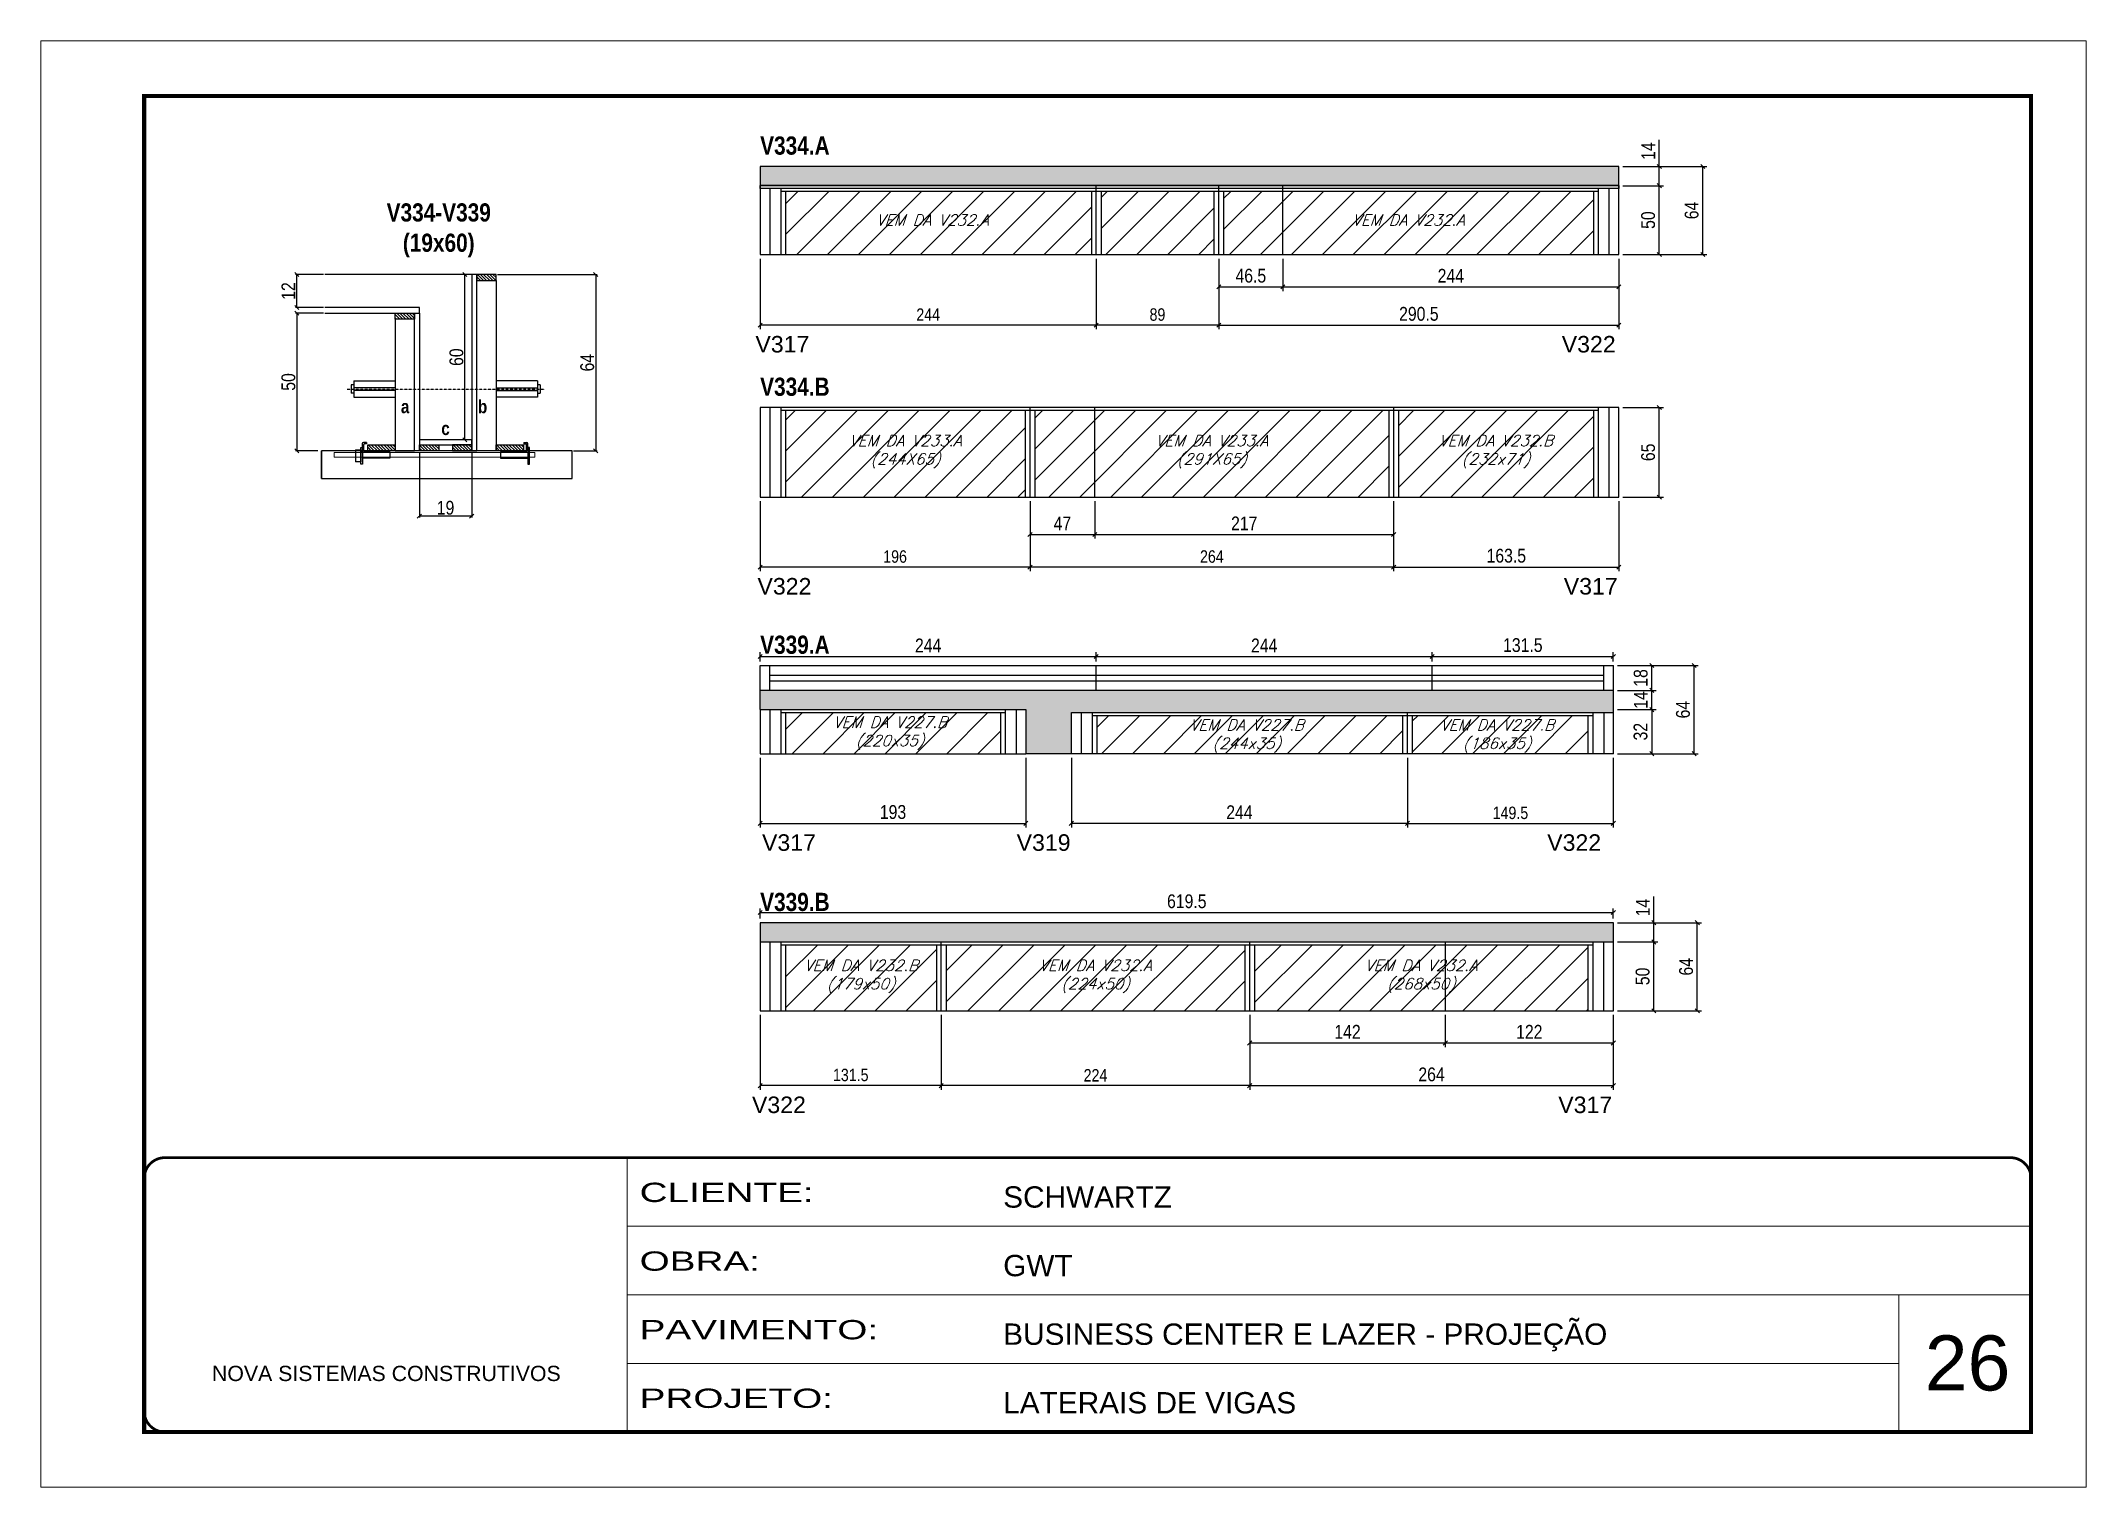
# Model space of a CAD drawing. Extents: x 13154 to 22413, y 1253 to 30260.
# Drawn here: x 14753 to 16238, y 21928 to 22978 of the extents above; entities that cross this region are included whole.
import ezdxf

# ---------------------------------------------------------------- set-up
doc = ezdxf.new("R2010")
doc.units = 0
for name, pattern in [('CONTINUO', [0]), ('DASHED', [0.75, 0.5, -0.25]), ('HIDDEN', [0.375, 0.25, -0.125])]:
    doc.linetypes.add(name, pattern=pattern)
for name, color, linetype in [('5', 5, 'Continuous'), ('barrote', 251, 'Continuous'), ('COTA', 241, 'Continuous'), ('detalhes', 4, 'Continuous'), ('NOMENCLATURA', 7, 'Continuous'), ('Painéis', 200, 'Continuous'), ('presilha', 1, 'Continuous'), ('SARR_2.2x10', 60, 'Continuous'), ('SARR_2.2x7', 40, 'Continuous'), ('SARR_3.5x7', 81, 'Continuous'), ('TENSOR', 3, 'Continuous'), ('texto', 7, 'Continuous')]:
    doc.layers.add(name, color=color, linetype=linetype)
for name, color, linetype, lineweight in [('CARIMBO', 255, 'Continuous', 9), ('CONCRETO', 251, 'Continuous', 25), ('Folhas', 255, 'Continuous', 9), ('Hachura', 251, 'Continuous', 9), ('SARRAFO DE PRESSAO', 251, 'DASHED', 9), ('SCO-___-LAJ', 2, 'Continuous', 0)]:
    doc.layers.add(name, color=color, linetype=linetype, lineweight=lineweight)
doc.styles.add('ARIAL', font='arial.ttf')
doc.styles.add('COTA TECNICA', font='techl___.ttf', dxfattribs={"height": 10})
doc.styles.add('COTA TECNICA 2X', font='techl___.ttf', dxfattribs={"height": 10})
doc.styles.add('COTA TECNICA-50', font='techl___.ttf', dxfattribs={"height": 9})
doc.styles.add('Romans', font='romans.shx')
doc.styles.get("Standard").update_dxf_attribs({"font": 'arial.ttf'})
doc.styles.add('TECNICA', font='techb___.ttf', dxfattribs={"height": 10})
doc.styles.add('Tecnologia', font='')
doc.styles.get('Tecnologia').set_extended_font_data('Forgotten Futurist')
doc.dimstyles.new('COTA PAINEL-50', dxfattribs={"dimtxt": 9, "dimasz": 3, "dimexe": 3, "dimexo": 3, "dimgap": 3, "dimtad": 1, "dimdec": 1, "dimzin": 12, "dimdsep": 46, "dimtxsty": 'COTA TECNICA-50', "dimblk1": 'OBLIQUE', "dimblk2": 'OBLIQUE', "dimsah": 1, "dimcen": 0.9, "dimclrd": 4, "dimclre": 4, "dimclrt": 240, "dimadec": 1, "dimazin": 3, "dimtfac": 1, "dimtdec": 1, "dimtmove": 0, "dimatfit": 3, "dimfxl": 1, "dimtolj": 1, "dimtzin": 12, "dimarcsym": 0})
doc.dimstyles.new('PAINEL', dxfattribs={"dimtxt": 10, "dimasz": 3, "dimexe": 3, "dimexo": 3, "dimgap": 3, "dimtad": 1, "dimdec": 1, "dimzin": 12, "dimdsep": 46, "dimtxsty": 'COTA TECNICA', "dimblk1": 'OBLIQUE', "dimblk2": 'OBLIQUE', "dimsah": 1, "dimcen": 0.9, "dimclrd": 4, "dimclre": 4, "dimclrt": 240, "dimadec": 1, "dimazin": 3, "dimtfac": 1, "dimtdec": 1, "dimtmove": 0, "dimatfit": 3, "dimfxl": 1, "dimtolj": 1, "dimtzin": 12, "dimarcsym": 0})
doc.dimstyles.new('SECAO', dxfattribs={"dimscale": 0.333333, "dimtxt": 5, "dimasz": 9, "dimexe": 3, "dimexo": 3, "dimgap": 3, "dimtad": 1, "dimdec": 1, "dimlfac": 0.5, "dimzin": 12, "dimdsep": 46, "dimtxsty": 'COTA TECNICA 2X', "dimblk1": 'OBLIQUE', "dimblk2": 'OBLIQUE', "dimsah": 1, "dimcen": 0.9, "dimclrd": 4, "dimclre": 4, "dimclrt": 240, "dimadec": 1, "dimazin": 3, "dimtfac": 1, "dimtdec": 1, "dimtmove": 0, "dimatfit": 3, "dimfxl": 1, "dimtolj": 1, "dimtzin": 12, "dimarcsym": 0})
pattern_1 = [(135, (48263.2885, -100832.0663), (-1.122532015, -1.122532015), [])]

msp = doc.modelspace()

# ---------------------------------------------------------------- texts
at = {"layer": '5', "linetype": 'Continuous'}
for s, rotation, p in [('V317', 0.00004, (15271.7, 22751.5)), ('V322', 0.00004, (15857.16, 22751.5)), ('V322', 359.99996, (15273.18, 22575.78)), ('V317', 359.99996, (15858.63, 22575.78)), ('V317', 0.00004, (15276.47, 22389.69)), ('V319', 359.99996, (15461.36, 22389.69)), ('V322', 359.99996, (15846.6, 22389.69)), ('V322', 359.99996, (15269.18, 22199.29)), ('V317', 359.99996, (15854.63, 22199.29))]:
    msp.add_text(s, height=12, rotation=rotation, dxfattribs=at).set_placement(p)
at = {"layer": 'CARIMBO', "style": 'ARIAL'}
msp.add_text('26', height=40, dxfattribs=at).set_placement((16120.74, 21997.87))
at = {"layer": 'detalhes', "style": 'TECNICA'}
for s, p in [('a', (15014.28, 22707.44)), ('b', (15070.25, 22707.43)), ('c', (15043.62, 22691.57))]:
    msp.add_text(s, height=9.6, dxfattribs=at).set_placement(p)
at = {"layer": 'NOMENCLATURA', "style": 'TECNICA'}
for s, p in [('V334.A', (15275.13, 22895.16)), ('V334.B', (15275.13, 22720.05)), ('V339.A', (15275.13, 22532.74)), ('V339.B', (15275.13, 22345.99))]:
    msp.add_text(s, height=13.2, dxfattribs=at).set_placement(p)
at = {"layer": 'NOMENCLATURA', "insert": (15041.75, 22859.8), "char_height": 13.2, "attachment_point": 2, "style": 'TECNICA'}
msp.add_mtext_dynamic_manual_height_columns('V334-V339\\P(19x60)', width=300.2766, gutter_width=1, heights=[0], dxfattribs=at)
at = {"layer": 'texto', "color": 2, "char_height": 8, "attachment_point": 5, "style": 'Romans'}
for s, insert in [('{\\Q19;\\C256;VEM DA V232.A}', (15400.13, 22847.64)), ('{\\Q19;\\C256;VEM DA V232.A}', (15745.88, 22847.64)), ('{\\Q19;\\C256;VEM DA V233.A\\P(244X65)}', (15380.63, 22679.53)), ('{\\Q19;\\C256;VEM DA V233.A\\P(291X65)}', (15603.13, 22679.53)), ('{\\Q19;\\C256;VEM DA V232.B\\P(232x71)}', (15809.38, 22679.53)), ('{\\Q19;\\C256;VEM DA V227.B\\P(220x35)}', (15369.43, 22475.1)), ('{\\Q19;\\C256;VEM DA V227.B\\P(244x35)}', (15628.43, 22473.1)), ('{\\Q19;\\C256;VEM DA V227.B\\P(186x35)}', (15810.18, 22473.1)), ('{\\Q19;\\C256;VEM DA V232.B\\P(179x50)}', (15348.38, 22298.47)), ('{\\Q19;\\C256;VEM DA V232.A\\P(224x50)}', (15518.63, 22298.47)), ('{\\Q19;\\C256;VEM DA V232.A\\P(268x50)}', (15755.13, 22298.47))]:
    msp.add_mtext(s, dxfattribs=dict(at, insert=insert))

# ---------------------------------------------------------------- blocks, each defined once
blk = doc.blocks.new('9999999999')
at = {"color": 30, "linetype": 'CONTINUO'}
for p, q in [((98564.6, 34230.2), (98564.6, 34429.4)), ((98564.6, 34379.6), (99584, 34379.6)), ((98564.6, 34329.8), (99488, 34329.8)), ((99584, 34329.8), (99488, 34329.8)), ((99488, 34329.8), (99488, 34230.2)), ((98564.6, 34280), (99488, 34280))]:
    blk.add_line(p, q, dxfattribs=at)
at = {"color": 30, "linetype": 'CONTINUO', "const_width": 2}
blk.add_lwpolyline([(99584, 34230.2), (99584, 34414.4, 0.414214), (99569, 34429.4), (98229, 34429.4, 0.414214), (98214, 34414.4), (98214, 34245.2, 0.414214), (98229, 34230.2), (99584, 34230.2)], format="xyb", dxfattribs=at)
at = {"layer": 'Folhas'}
blk.add_lwpolyline([(98139, 34190.2), (99624, 34190.2), (99624, 35240.2), (98139, 35240.2)], close=True, dxfattribs=at)
at = {"layer": 'Folhas', "color": 30, "const_width": 3}
blk.add_lwpolyline([(98214, 34230.2), (99584, 34230.2), (99584, 35200.2), (98214, 35200.2)], close=True, dxfattribs=at)
at = {"color": 7, "linetype": 'Continuous', "ltscale": 5, "style": 'ARIAL'}
for s, height, p in [('SCHWARTZ', 15.48, (98837.7, 34393.1)), ('GWT', 15.48, (98837.7, 34343.3)), ('BUSINESS CENTER E LAZER - PROJEÇÃO', 15.483, (98837.7, 34293.5)), ('NOVA SISTEMAS CONSTRUTIVOS', 11.059, (98263.2, 34267.2)), ('LATERAIS DE VIGAS', 15.483, (98837.7, 34243.7))]:
    blk.add_text(s, height=height, dxfattribs=at).set_placement(p)
at = {"layer": 'Folhas', "color": 7, "style": 'Tecnologia', "width": 1.5}
for s, p in [('CLIENTE:', (98573.7, 34397.2)), ('OBRA:', (98573.7, 34347.3)), ('PAVIMENTO:', (98573.7, 34297.5)), ('PROJETO:', (98573.7, 34247.7))]:
    blk.add_text(s, height=14, dxfattribs=at).set_placement(p)
blk = doc.blocks.new('_Oblique')
at = {"color": 0, "linetype": 'ByBlock', "lineweight": -2}
blk.add_line((-0.5, -0.5), (0.5, 0.5), dxfattribs=at)
blk = doc.blocks.new('*D110')
at = {"layer": 'COTA', "color": 4, "lineweight": -2, "transparency": 16777216}
for p, q in [((15027.7, 22679.1), (15027.7, 22631.6)), ((15065.7, 22679.1), (15065.7, 22631.6)), ((15065.7, 22632.6), (15027.7, 22632.6))]:
    blk.add_line(p, q, dxfattribs=at)
at = {"layer": 'Defpoints', "color": 0, "transparency": 16777216}
for p in [(15027.7, 22680.1), (15065.7, 22680.1), (15027.7, 22632.6)]:
    blk.add_point(p, dxfattribs=at)
at = {"layer": 'COTA', "color": 4, "lineweight": -2, "transparency": 16777216, "xscale": 3, "yscale": 3, "zscale": 3, "rotation": 180}
blk.add_blockref('_Oblique', (15027.7, 22632.6), dxfattribs=at)
at = {"layer": 'COTA', "color": 4, "lineweight": -2, "transparency": 16777216, "xscale": 3, "yscale": 3, "zscale": 3}
blk.add_blockref('_Oblique', (15065.7, 22632.6), dxfattribs=at)
at = {"layer": 'COTA', "color": 240, "transparency": 16777216, "insert": (15046.7, 22638.7), "char_height": 10, "attachment_point": 5, "style": 'COTA TECNICA 2X'}
blk.add_mtext('\\A1;19', dxfattribs=at)
blk = doc.blocks.new('PRESILHA METÁLICA 1')
at = {"layer": 'presilha'}
for p, q in [((0, 13), (6, 13)), ((0, 13), (0, 0)), ((6, 0), (0, 0)), ((6, 15.5), (7.5, 15.5)), ((6, -2.5), (6, 15.5)), ((6, 13), (6, 0)), ((7.5, 10.6), (7.5, 19.9)), ((7.5, 15.5), (7.5, -2.5)), ((37.5, 4.1), (7.5, 4.1)), ((12, 21), (8.6, 21)), ((9, 11.6), (9, 18.9)), ((12, 19.5), (9.6, 19.5)), ((37.5, 11), (9.6, 11)), ((12, 21), (12, 19.5)), ((37.5, 11), (37.5, 4.1)), ((7.5, -2.5), (6, -2.5))]:
    blk.add_line(p, q, dxfattribs=at)
for centre, radius, start, end in [((8.6, 19.9), 1.14, 90, 180), ((9.6, 18.9), 0.57, 90, 180), ((9.6, 11.6), 0.57, 180, 270)]:
    blk.add_arc(centre, radius, start, end, dxfattribs=at)
blk = doc.blocks.new('PRESILHA METÁLICA 2')
at = {"layer": 'presilha'}
for p, q in [((-5.2, 23.5), (-5.2, 22)), ((-5.2, 23.5), (-1.9, 23.5)), ((-0.8, 14.6), (-0.8, 22.4)), ((-30.8, 13.5), (-30.8, 6.6)), ((-30.8, 13.5), (-2.8, 13.5)), ((-30.8, 6.6), (-0.8, 6.6)), ((-5.2, 22), (-2.8, 22)), ((-2.2, 14.1), (-2.2, 21.4)), ((0.8, 18), (-0.8, 18)), ((-0.8, 18), (-0.8, 0)), ((-0.8, 0), (0.8, 0)), ((0.8, 0), (0.8, 18))]:
    blk.add_line(p, q, dxfattribs=at)
for centre, radius, start, end in [((-1.9, 22.4), 1.14, 0, 90), ((-2.8, 21.4), 0.57, 0, 90), ((-2.8, 14.1), 0.57, 270, 0)]:
    blk.add_arc(centre, radius, start, end, dxfattribs=at)
blk = doc.blocks.new('*D111')
at = {"layer": 'COTA', "color": 4, "lineweight": -2, "transparency": 16777216}
for p, q in [((14958.1, 22780.1), (14937.7, 22780.1)), ((14938.7, 22780.1), (14938.7, 22680.1)), ((14953.9, 22680.1), (14937.7, 22680.1))]:
    blk.add_line(p, q, dxfattribs=at)
at = {"layer": 'Defpoints', "color": 0, "transparency": 16777216}
for p in [(14959.1, 22780.1), (14938.7, 22680.1), (14954.9, 22680.1)]:
    blk.add_point(p, dxfattribs=at)
at = {"layer": 'COTA', "color": 4, "lineweight": -2, "transparency": 16777216, "xscale": 3, "yscale": 3, "zscale": 3}
for p, rotation in [((14938.7, 22780.1), 90), ((14938.7, 22680.1), 270)]:
    blk.add_blockref('_Oblique', p, dxfattribs=dict(at, rotation=rotation))
at = {"layer": 'COTA', "color": 240, "transparency": 16777216, "insert": (14932.6, 22730.1), "char_height": 10, "attachment_point": 5, "rotation": 90, "style": 'COTA TECNICA 2X'}
blk.add_mtext('\\A1;50', dxfattribs=at)
blk = doc.blocks.new('*D112')
at = {"layer": 'COTA', "color": 4, "lineweight": -2, "transparency": 16777216}
for p, q in [((14958.1, 22808.1), (14937.7, 22808.1)), ((14938.7, 22784.1), (14938.7, 22808.1)), ((14958.1, 22784.1), (14937.7, 22784.1))]:
    blk.add_line(p, q, dxfattribs=at)
at = {"layer": 'Defpoints', "color": 0, "transparency": 16777216}
for p in [(14938.7, 22808.1), (14959.1, 22808.1), (14959.1, 22784.1)]:
    blk.add_point(p, dxfattribs=at)
at = {"layer": 'COTA', "color": 4, "lineweight": -2, "transparency": 16777216, "xscale": 3, "yscale": 3, "zscale": 3}
for p, rotation in [((14938.7, 22808.1), 90), ((14938.7, 22784.1), 270)]:
    blk.add_blockref('_Oblique', p, dxfattribs=dict(at, rotation=rotation))
at = {"layer": 'COTA', "color": 240, "transparency": 16777216, "insert": (14932.6, 22796.1), "char_height": 10, "attachment_point": 5, "rotation": 90, "style": 'COTA TECNICA 2X'}
blk.add_mtext('\\A1;12', dxfattribs=at)
blk = doc.blocks.new('*D113')
at = {"layer": 'COTA', "color": 4, "lineweight": -2, "transparency": 16777216}
for p, q in [((15084.3, 22808.1), (15156.7, 22808.1)), ((15155.7, 22808.1), (15155.7, 22680.1)), ((15139.6, 22680.1), (15156.7, 22680.1))]:
    blk.add_line(p, q, dxfattribs=at)
at = {"layer": 'Defpoints', "color": 0, "transparency": 16777216}
for p in [(15083.3, 22808.1), (15138.6, 22680.1), (15155.7, 22680.1)]:
    blk.add_point(p, dxfattribs=at)
at = {"layer": 'COTA', "color": 4, "lineweight": -2, "transparency": 16777216, "xscale": 3, "yscale": 3, "zscale": 3}
for p, rotation in [((15155.7, 22808.1), 90), ((15155.7, 22680.1), 270)]:
    blk.add_blockref('_Oblique', p, dxfattribs=dict(at, rotation=rotation))
at = {"layer": 'COTA', "color": 240, "transparency": 16777216, "insert": (15149.6, 22744.1), "char_height": 10, "attachment_point": 5, "rotation": 90, "style": 'COTA TECNICA 2X'}
blk.add_mtext('\\A1;64', dxfattribs=at)
blk = doc.blocks.new('*D886')
at = {"layer": 'COTA', "color": 4, "lineweight": -2, "transparency": 16777216}
for p, q in [((15064.7, 22808.1), (15059.7, 22808.1)), ((15060.7, 22688.1), (15060.7, 22808.1)), ((15064.7, 22688.1), (15059.7, 22688.1))]:
    blk.add_line(p, q, dxfattribs=at)
at = {"layer": 'Defpoints', "color": 0, "transparency": 16777216}
for p in [(15060.7, 22808.1), (15065.7, 22808.1), (15065.7, 22688.1)]:
    blk.add_point(p, dxfattribs=at)
at = {"layer": 'COTA', "color": 4, "lineweight": -2, "transparency": 16777216, "xscale": 3, "yscale": 3, "zscale": 3}
for p, rotation in [((15060.7, 22808.1), 90), ((15060.7, 22688.1), 270)]:
    blk.add_blockref('_Oblique', p, dxfattribs=dict(at, rotation=rotation))
at = {"layer": 'COTA', "color": 240, "transparency": 16777216, "insert": (15054.6, 22748.1), "char_height": 10, "attachment_point": 5, "rotation": 90, "style": 'COTA TECNICA 2X'}
blk.add_mtext('\\A1;60', dxfattribs=at)
blk = doc.blocks.new('*D114')
at = {"layer": 'COTA', "color": 4, "linetype": 'ByBlock', "lineweight": -2, "transparency": 16777216}
for p, q in [((15519.1, 22819.6), (15519.1, 22768.4)), ((15608.1, 22819.6), (15608.1, 22768.4)), ((15608.1, 22771.4), (15519.1, 22771.4))]:
    blk.add_line(p, q, dxfattribs=at)
at = {"layer": 'Defpoints', "color": 0, "linetype": 'ByBlock', "transparency": 16777216}
for p in [(15519.1, 22822.6), (15608.1, 22822.6), (15519.1, 22771.4)]:
    blk.add_point(p, dxfattribs=at)
at = {"layer": 'COTA', "color": 4, "linetype": 'ByBlock', "lineweight": -2, "transparency": 16777216, "xscale": 3, "yscale": 3, "zscale": 3, "rotation": 180}
blk.add_blockref('_Oblique', (15519.1, 22771.4), dxfattribs=at)
at = {"layer": 'COTA', "color": 4, "linetype": 'ByBlock', "lineweight": -2, "transparency": 16777216, "xscale": 3, "yscale": 3, "zscale": 3}
blk.add_blockref('_Oblique', (15608.1, 22771.4), dxfattribs=at)
at = {"layer": 'COTA', "color": 240, "linetype": 'ByBlock', "transparency": 16777216, "insert": (15563.6, 22779), "char_height": 9, "attachment_point": 5, "style": 'COTA TECNICA-50'}
blk.add_mtext('\\A1;89', dxfattribs=at)
blk = doc.blocks.new('*D887')
at = {"layer": 'COTA', "color": 4, "linetype": 'ByBlock', "lineweight": -2, "transparency": 16777216}
for p, q in [((15275.1, 22819.6), (15275.1, 22768.4)), ((15519.1, 22819.6), (15519.1, 22768.4)), ((15519.1, 22771.4), (15275.1, 22771.4))]:
    blk.add_line(p, q, dxfattribs=at)
at = {"layer": 'Defpoints', "color": 0, "linetype": 'ByBlock', "transparency": 16777216}
for p in [(15275.1, 22822.6), (15519.1, 22822.6), (15275.1, 22771.4)]:
    blk.add_point(p, dxfattribs=at)
at = {"layer": 'COTA', "color": 4, "linetype": 'ByBlock', "lineweight": -2, "transparency": 16777216, "xscale": 3, "yscale": 3, "zscale": 3, "rotation": 180}
blk.add_blockref('_Oblique', (15275.1, 22771.4), dxfattribs=at)
at = {"layer": 'COTA', "color": 4, "linetype": 'ByBlock', "lineweight": -2, "transparency": 16777216, "xscale": 3, "yscale": 3, "zscale": 3}
blk.add_blockref('_Oblique', (15519.1, 22771.4), dxfattribs=at)
at = {"layer": 'COTA', "color": 240, "linetype": 'ByBlock', "transparency": 16777216, "insert": (15397.1, 22779), "char_height": 9, "attachment_point": 5, "style": 'COTA TECNICA-50'}
blk.add_mtext('\\A1;244', dxfattribs=at)
blk = doc.blocks.new('*D888')
at = {"layer": 'COTA', "color": 4, "linetype": 'ByBlock', "lineweight": -2, "transparency": 16777216}
for p, q in [((15608.1, 22819.6), (15608.1, 22768.4)), ((15898.6, 22819.6), (15898.6, 22768.4)), ((15608.1, 22771.4), (15898.6, 22771.4))]:
    blk.add_line(p, q, dxfattribs=at)
at = {"layer": 'Defpoints', "color": 0, "linetype": 'ByBlock', "transparency": 16777216}
for p in [(15608.1, 22822.6), (15898.6, 22822.6), (15898.6, 22771.4)]:
    blk.add_point(p, dxfattribs=at)
at = {"layer": 'COTA', "color": 4, "linetype": 'ByBlock', "lineweight": -2, "transparency": 16777216, "xscale": 3, "yscale": 3, "zscale": 3, "rotation": 180}
blk.add_blockref('_Oblique', (15608.1, 22771.4), dxfattribs=at)
at = {"layer": 'COTA', "color": 4, "linetype": 'ByBlock', "lineweight": -2, "transparency": 16777216, "xscale": 3, "yscale": 3, "zscale": 3}
blk.add_blockref('_Oblique', (15898.6, 22771.4), dxfattribs=at)
at = {"layer": 'COTA', "color": 240, "linetype": 'ByBlock', "transparency": 16777216, "insert": (15753.4, 22779.5), "char_height": 10, "attachment_point": 5, "style": 'COTA TECNICA'}
blk.add_mtext('\\A1;290.5', dxfattribs=at)
blk = doc.blocks.new('*D889')
at = {"layer": 'COTA', "color": 4, "linetype": 'ByBlock', "lineweight": -2, "transparency": 16777216}
for p, q in [((15901.6, 22886.6), (15962.6, 22886.6)), ((15959.6, 22822.6), (15959.6, 22886.6)), ((15901.6, 22822.6), (15962.6, 22822.6))]:
    blk.add_line(p, q, dxfattribs=at)
at = {"layer": 'Defpoints', "color": 0, "linetype": 'ByBlock', "transparency": 16777216}
for p in [(15898.6, 22886.6), (15959.6, 22886.6), (15898.6, 22822.6)]:
    blk.add_point(p, dxfattribs=at)
at = {"layer": 'COTA', "color": 4, "linetype": 'ByBlock', "lineweight": -2, "transparency": 16777216, "xscale": 3, "yscale": 3, "zscale": 3}
for p, rotation in [((15959.6, 22886.6), 90), ((15959.6, 22822.6), 270)]:
    blk.add_blockref('_Oblique', p, dxfattribs=dict(at, rotation=rotation))
at = {"layer": 'COTA', "color": 240, "linetype": 'ByBlock', "transparency": 16777216, "insert": (15951.5, 22854.6), "char_height": 10, "attachment_point": 5, "rotation": 90, "style": 'COTA TECNICA'}
blk.add_mtext('\\A1;64', dxfattribs=at)
blk = doc.blocks.new('*D890')
at = {"layer": 'COTA', "color": 4, "linetype": 'ByBlock', "lineweight": -2, "transparency": 16777216}
for p, q in [((15901.6, 22872.6), (15931, 22872.6)), ((15928, 22822.6), (15928, 22872.6)), ((15901.6, 22822.6), (15931, 22822.6))]:
    blk.add_line(p, q, dxfattribs=at)
at = {"layer": 'Defpoints', "color": 0, "linetype": 'ByBlock', "transparency": 16777216}
for p in [(15898.6, 22872.6), (15928, 22872.6), (15898.6, 22822.6)]:
    blk.add_point(p, dxfattribs=at)
at = {"layer": 'COTA', "color": 4, "linetype": 'ByBlock', "lineweight": -2, "transparency": 16777216, "xscale": 3, "yscale": 3, "zscale": 3}
for p, rotation in [((15928, 22872.6), 90), ((15928, 22822.6), 270)]:
    blk.add_blockref('_Oblique', p, dxfattribs=dict(at, rotation=rotation))
at = {"layer": 'COTA', "color": 240, "linetype": 'ByBlock', "transparency": 16777216, "insert": (15919.9, 22847.6), "char_height": 10, "attachment_point": 5, "rotation": 90, "style": 'COTA TECNICA'}
blk.add_mtext('\\A1;50', dxfattribs=at)
blk = doc.blocks.new('*D891')
at = {"layer": 'COTA', "color": 4, "linetype": 'ByBlock', "lineweight": -2, "transparency": 16777216}
for p, q in [((15928, 22886.6), (15928, 22905.8)), ((15901.6, 22886.6), (15931, 22886.6)), ((15928, 22872.6), (15928, 22886.6)), ((15901.6, 22872.6), (15931, 22872.6))]:
    blk.add_line(p, q, dxfattribs=at)
at = {"layer": 'Defpoints', "color": 0, "linetype": 'ByBlock', "transparency": 16777216}
for p in [(15898.6, 22886.6), (15928, 22886.6), (15898.6, 22872.6)]:
    blk.add_point(p, dxfattribs=at)
at = {"layer": 'COTA', "color": 4, "linetype": 'ByBlock', "lineweight": -2, "transparency": 16777216, "xscale": 3, "yscale": 3, "zscale": 3}
for p, rotation in [((15928, 22886.6), 90), ((15928, 22872.6), 270)]:
    blk.add_blockref('_Oblique', p, dxfattribs=dict(at, rotation=rotation))
at = {"layer": 'COTA', "color": 240, "linetype": 'ByBlock', "transparency": 16777216, "insert": (15920, 22897.7), "char_height": 10, "attachment_point": 5, "rotation": 90, "style": 'COTA TECNICA'}
blk.add_mtext('\\A1;14', dxfattribs=at)
blk = doc.blocks.new('*D115')
at = {"layer": 'COTA', "color": 4, "linetype": 'ByBlock', "lineweight": -2, "transparency": 16777216}
for p, q in [((15471.1, 22643.5), (15471.1, 22592.7)), ((15735.1, 22643.5), (15735.1, 22592.7)), ((15735.1, 22595.7), (15471.1, 22595.7))]:
    blk.add_line(p, q, dxfattribs=at)
at = {"layer": 'Defpoints', "color": 0, "linetype": 'ByBlock', "transparency": 16777216}
for p in [(15471.1, 22646.5), (15735.1, 22646.5), (15471.1, 22595.7)]:
    blk.add_point(p, dxfattribs=at)
at = {"layer": 'COTA', "color": 4, "linetype": 'ByBlock', "lineweight": -2, "transparency": 16777216, "xscale": 3, "yscale": 3, "zscale": 3, "rotation": 180}
blk.add_blockref('_Oblique', (15471.1, 22595.7), dxfattribs=at)
at = {"layer": 'COTA', "color": 4, "linetype": 'ByBlock', "lineweight": -2, "transparency": 16777216, "xscale": 3, "yscale": 3, "zscale": 3}
blk.add_blockref('_Oblique', (15735.1, 22595.7), dxfattribs=at)
at = {"layer": 'COTA', "color": 240, "linetype": 'ByBlock', "transparency": 16777216, "insert": (15603.1, 22603.3), "char_height": 9, "attachment_point": 5, "style": 'COTA TECNICA-50'}
blk.add_mtext('\\A1;264', dxfattribs=at)
blk = doc.blocks.new('*D892')
at = {"layer": 'COTA', "color": 4, "linetype": 'ByBlock', "lineweight": -2, "transparency": 16777216}
for p, q in [((15275.1, 22643.5), (15275.1, 22592.7)), ((15471.1, 22643.5), (15471.1, 22592.7)), ((15471.1, 22595.7), (15275.1, 22595.7))]:
    blk.add_line(p, q, dxfattribs=at)
at = {"layer": 'Defpoints', "color": 0, "linetype": 'ByBlock', "transparency": 16777216}
for p in [(15275.1, 22646.5), (15471.1, 22646.5), (15275.1, 22595.7)]:
    blk.add_point(p, dxfattribs=at)
at = {"layer": 'COTA', "color": 4, "linetype": 'ByBlock', "lineweight": -2, "transparency": 16777216, "xscale": 3, "yscale": 3, "zscale": 3, "rotation": 180}
blk.add_blockref('_Oblique', (15275.1, 22595.7), dxfattribs=at)
at = {"layer": 'COTA', "color": 4, "linetype": 'ByBlock', "lineweight": -2, "transparency": 16777216, "xscale": 3, "yscale": 3, "zscale": 3}
blk.add_blockref('_Oblique', (15471.1, 22595.7), dxfattribs=at)
at = {"layer": 'COTA', "color": 240, "linetype": 'ByBlock', "transparency": 16777216, "insert": (15373.1, 22603.3), "char_height": 9, "attachment_point": 5, "style": 'COTA TECNICA-50'}
blk.add_mtext('\\A1;196', dxfattribs=at)
blk = doc.blocks.new('*D893')
at = {"layer": 'COTA', "color": 4, "linetype": 'ByBlock', "lineweight": -2, "transparency": 16777216}
for p, q in [((15735.1, 22643.5), (15735.1, 22592.7)), ((15898.6, 22643.5), (15898.6, 22592.7)), ((15735.1, 22595.7), (15898.6, 22595.7))]:
    blk.add_line(p, q, dxfattribs=at)
at = {"layer": 'Defpoints', "color": 0, "linetype": 'ByBlock', "transparency": 16777216}
for p in [(15735.1, 22646.5), (15898.6, 22646.5), (15898.6, 22595.7)]:
    blk.add_point(p, dxfattribs=at)
at = {"layer": 'COTA', "color": 4, "linetype": 'ByBlock', "lineweight": -2, "transparency": 16777216, "xscale": 3, "yscale": 3, "zscale": 3, "rotation": 180}
blk.add_blockref('_Oblique', (15735.1, 22595.7), dxfattribs=at)
at = {"layer": 'COTA', "color": 4, "linetype": 'ByBlock', "lineweight": -2, "transparency": 16777216, "xscale": 3, "yscale": 3, "zscale": 3}
blk.add_blockref('_Oblique', (15898.6, 22595.7), dxfattribs=at)
at = {"layer": 'COTA', "color": 240, "linetype": 'ByBlock', "transparency": 16777216, "insert": (15816.9, 22603.9), "char_height": 10, "attachment_point": 5, "style": 'COTA TECNICA'}
blk.add_mtext('\\A1;163.5', dxfattribs=at)
blk = doc.blocks.new('*D875')
at = {"layer": 'COTA', "color": 4, "linetype": 'ByBlock', "lineweight": -2, "transparency": 16777216}
for p, q in [((15901.6, 22711.5), (15931, 22711.5)), ((15928, 22646.5), (15928, 22711.5)), ((15901.6, 22646.5), (15931, 22646.5))]:
    blk.add_line(p, q, dxfattribs=at)
at = {"layer": 'Defpoints', "color": 0, "linetype": 'ByBlock', "transparency": 16777216}
for p in [(15898.6, 22711.5), (15928, 22711.5), (15898.6, 22646.5)]:
    blk.add_point(p, dxfattribs=at)
at = {"layer": 'COTA', "color": 4, "linetype": 'ByBlock', "lineweight": -2, "transparency": 16777216, "xscale": 3, "yscale": 3, "zscale": 3}
for p, rotation in [((15928, 22711.5), 90), ((15928, 22646.5), 270)]:
    blk.add_blockref('_Oblique', p, dxfattribs=dict(at, rotation=rotation))
at = {"layer": 'COTA', "color": 240, "linetype": 'ByBlock', "transparency": 16777216, "insert": (15919.9, 22679), "char_height": 10, "attachment_point": 5, "rotation": 90, "style": 'COTA TECNICA'}
blk.add_mtext('\\A1;65', dxfattribs=at)
blk = doc.blocks.new('*D857')
at = {"layer": 'COTA', "color": 4, "linetype": 'ByBlock', "lineweight": -2, "transparency": 16777216}
for p, q in [((15275.1, 22457.2), (15275.1, 22406.6)), ((15468.1, 22457.2), (15468.1, 22406.6)), ((15275.1, 22409.6), (15468.1, 22409.6))]:
    blk.add_line(p, q, dxfattribs=at)
at = {"layer": 'Defpoints', "color": 0, "linetype": 'ByBlock', "transparency": 16777216}
for p in [(15275.1, 22460.2), (15468.1, 22460.2), (15468.1, 22409.6)]:
    blk.add_point(p, dxfattribs=at)
at = {"layer": 'COTA', "color": 4, "linetype": 'ByBlock', "lineweight": -2, "transparency": 16777216, "xscale": 3, "yscale": 3, "zscale": 3, "rotation": 180}
blk.add_blockref('_Oblique', (15275.1, 22409.6), dxfattribs=at)
at = {"layer": 'COTA', "color": 4, "linetype": 'ByBlock', "lineweight": -2, "transparency": 16777216, "xscale": 3, "yscale": 3, "zscale": 3}
blk.add_blockref('_Oblique', (15468.1, 22409.6), dxfattribs=at)
at = {"layer": 'COTA', "color": 240, "linetype": 'ByBlock', "transparency": 16777216, "insert": (15371.6, 22417.8), "char_height": 10, "attachment_point": 5, "style": 'COTA TECNICA'}
blk.add_mtext('\\A1;193', dxfattribs=at)
blk = doc.blocks.new('*D36')
at = {"layer": 'COTA', "color": 4, "linetype": 'ByBlock', "lineweight": -2, "transparency": 16777216}
for p, q in [((15745.1, 22457.2), (15745.1, 22406.6)), ((15894.6, 22457.2), (15894.6, 22406.6)), ((15745.1, 22409.6), (15894.6, 22409.6))]:
    blk.add_line(p, q, dxfattribs=at)
at = {"layer": 'Defpoints', "color": 0, "linetype": 'ByBlock', "transparency": 16777216}
for p in [(15745.1, 22460.2), (15894.6, 22460.2), (15894.6, 22409.6)]:
    blk.add_point(p, dxfattribs=at)
at = {"layer": 'COTA', "color": 4, "linetype": 'ByBlock', "lineweight": -2, "transparency": 16777216, "xscale": 3, "yscale": 3, "zscale": 3, "rotation": 180}
blk.add_blockref('_Oblique', (15745.1, 22409.6), dxfattribs=at)
at = {"layer": 'COTA', "color": 4, "linetype": 'ByBlock', "lineweight": -2, "transparency": 16777216, "xscale": 3, "yscale": 3, "zscale": 3}
blk.add_blockref('_Oblique', (15894.6, 22409.6), dxfattribs=at)
at = {"layer": 'COTA', "color": 240, "linetype": 'ByBlock', "transparency": 16777216, "insert": (15819.9, 22417.2), "char_height": 9, "attachment_point": 5, "style": 'COTA TECNICA-50'}
blk.add_mtext('\\A1;149.5', dxfattribs=at)
blk = doc.blocks.new('*D736')
at = {"layer": 'COTA', "color": 4, "linetype": 'ByBlock', "lineweight": -2, "transparency": 16777216}
for p, q in [((15501.1, 22457.2), (15501.1, 22406.6)), ((15745.1, 22457.2), (15745.1, 22406.6)), ((15745.1, 22409.6), (15501.1, 22409.6))]:
    blk.add_line(p, q, dxfattribs=at)
at = {"layer": 'Defpoints', "color": 0, "linetype": 'ByBlock', "transparency": 16777216}
for p in [(15501.1, 22460.2), (15745.1, 22460.2), (15501.1, 22409.6)]:
    blk.add_point(p, dxfattribs=at)
at = {"layer": 'COTA', "color": 4, "linetype": 'ByBlock', "lineweight": -2, "transparency": 16777216, "xscale": 3, "yscale": 3, "zscale": 3, "rotation": 180}
blk.add_blockref('_Oblique', (15501.1, 22409.6), dxfattribs=at)
at = {"layer": 'COTA', "color": 4, "linetype": 'ByBlock', "lineweight": -2, "transparency": 16777216, "xscale": 3, "yscale": 3, "zscale": 3}
blk.add_blockref('_Oblique', (15745.1, 22409.6), dxfattribs=at)
at = {"layer": 'COTA', "color": 240, "linetype": 'ByBlock', "transparency": 16777216, "insert": (15623.1, 22417.7), "char_height": 10, "attachment_point": 5, "style": 'COTA TECNICA'}
blk.add_mtext('\\A1;244', dxfattribs=at)
blk = doc.blocks.new('*D37')
at = {"layer": 'COTA', "color": 4, "linetype": 'ByBlock', "lineweight": -2, "transparency": 16777216}
for p, q in [((15897.6, 22492.2), (15925.6, 22492.2)), ((15922.6, 22492.2), (15922.6, 22460.2)), ((15897.6, 22460.2), (15925.6, 22460.2))]:
    blk.add_line(p, q, dxfattribs=at)
at = {"layer": 'Defpoints', "color": 0, "linetype": 'ByBlock', "transparency": 16777216}
for p in [(15894.6, 22492.2), (15894.6, 22460.2), (15922.6, 22460.2)]:
    blk.add_point(p, dxfattribs=at)
at = {"layer": 'COTA', "color": 4, "linetype": 'ByBlock', "lineweight": -2, "transparency": 16777216, "xscale": 3, "yscale": 3, "zscale": 3}
for p, rotation in [((15922.6, 22492.2), 90), ((15922.6, 22460.2), 270)]:
    blk.add_blockref('_Oblique', p, dxfattribs=dict(at, rotation=rotation))
at = {"layer": 'COTA', "color": 240, "linetype": 'ByBlock', "transparency": 16777216, "insert": (15914.4, 22476.2), "char_height": 10, "attachment_point": 5, "rotation": 90, "style": 'COTA TECNICA'}
blk.add_mtext('\\A1;32', dxfattribs=at)
blk = doc.blocks.new('*D38')
at = {"layer": 'COTA', "color": 4, "linetype": 'ByBlock', "lineweight": -2, "transparency": 16777216}
for p, q in [((15897.6, 22506.2), (15925.6, 22506.2)), ((15922.6, 22492.2), (15922.6, 22506.2)), ((15897.6, 22492.2), (15925.6, 22492.2))]:
    blk.add_line(p, q, dxfattribs=at)
at = {"layer": 'Defpoints', "color": 0, "linetype": 'ByBlock', "transparency": 16777216}
for p in [(15894.6, 22506.2), (15922.6, 22506.2), (15894.6, 22492.2)]:
    blk.add_point(p, dxfattribs=at)
at = {"layer": 'COTA', "color": 4, "linetype": 'ByBlock', "lineweight": -2, "transparency": 16777216, "xscale": 3, "yscale": 3, "zscale": 3}
for p, rotation in [((15922.6, 22506.2), 90), ((15922.6, 22492.2), 270)]:
    blk.add_blockref('_Oblique', p, dxfattribs=dict(at, rotation=rotation))
at = {"layer": 'COTA', "color": 240, "linetype": 'ByBlock', "transparency": 16777216, "insert": (15914.5, 22499.2), "char_height": 10, "attachment_point": 5, "rotation": 90, "style": 'COTA TECNICA'}
blk.add_mtext('\\A1;14', dxfattribs=at)
blk = doc.blocks.new('*D39')
at = {"layer": 'COTA', "color": 4, "linetype": 'ByBlock', "lineweight": -2, "transparency": 16777216}
for p, q in [((15897.6, 22524.2), (15925.6, 22524.2)), ((15922.6, 22506.2), (15922.6, 22524.2)), ((15897.6, 22506.2), (15925.6, 22506.2))]:
    blk.add_line(p, q, dxfattribs=at)
at = {"layer": 'Defpoints', "color": 0, "linetype": 'ByBlock', "transparency": 16777216}
for p in [(15894.6, 22524.2), (15922.6, 22524.2), (15894.6, 22506.2)]:
    blk.add_point(p, dxfattribs=at)
at = {"layer": 'COTA', "color": 4, "linetype": 'ByBlock', "lineweight": -2, "transparency": 16777216, "xscale": 3, "yscale": 3, "zscale": 3}
for p, rotation in [((15922.6, 22524.2), 90), ((15922.6, 22506.2), 270)]:
    blk.add_blockref('_Oblique', p, dxfattribs=dict(at, rotation=rotation))
at = {"layer": 'COTA', "color": 240, "linetype": 'ByBlock', "transparency": 16777216, "insert": (15914.5, 22515.2), "char_height": 10, "attachment_point": 5, "rotation": 90, "style": 'COTA TECNICA'}
blk.add_mtext('\\A1;18', dxfattribs=at)
blk = doc.blocks.new('*D40')
at = {"layer": 'COTA', "color": 4, "linetype": 'ByBlock', "lineweight": -2, "transparency": 16777216}
for p, q in [((15897.6, 22524.2), (15956.3, 22524.2)), ((15953.3, 22460.2), (15953.3, 22524.2)), ((15897.6, 22460.2), (15956.3, 22460.2))]:
    blk.add_line(p, q, dxfattribs=at)
at = {"layer": 'Defpoints', "color": 0, "linetype": 'ByBlock', "transparency": 16777216}
for p in [(15894.6, 22524.2), (15953.3, 22524.2), (15894.6, 22460.2)]:
    blk.add_point(p, dxfattribs=at)
at = {"layer": 'COTA', "color": 4, "linetype": 'ByBlock', "lineweight": -2, "transparency": 16777216, "xscale": 3, "yscale": 3, "zscale": 3}
for p, rotation in [((15953.3, 22524.2), 90), ((15953.3, 22460.2), 270)]:
    blk.add_blockref('_Oblique', p, dxfattribs=dict(at, rotation=rotation))
at = {"layer": 'COTA', "color": 240, "linetype": 'ByBlock', "transparency": 16777216, "insert": (15945.2, 22492.2), "char_height": 10, "attachment_point": 5, "rotation": 90, "style": 'COTA TECNICA'}
blk.add_mtext('\\A1;64', dxfattribs=at)
blk = doc.blocks.new('*D41')
at = {"layer": 'COTA', "color": 4, "linetype": 'ByBlock', "lineweight": -2, "transparency": 16777216}
for p, q in [((15406.6, 22270.5), (15406.6, 22216.2)), ((15630.6, 22270.5), (15630.6, 22216.2)), ((15630.6, 22219.2), (15406.6, 22219.2))]:
    blk.add_line(p, q, dxfattribs=at)
at = {"layer": 'Defpoints', "color": 0, "linetype": 'ByBlock', "transparency": 16777216}
for p in [(15406.6, 22273.5), (15630.6, 22273.5), (15406.6, 22219.2)]:
    blk.add_point(p, dxfattribs=at)
at = {"layer": 'COTA', "color": 4, "linetype": 'ByBlock', "lineweight": -2, "transparency": 16777216, "xscale": 3, "yscale": 3, "zscale": 3, "rotation": 180}
blk.add_blockref('_Oblique', (15406.6, 22219.2), dxfattribs=at)
at = {"layer": 'COTA', "color": 4, "linetype": 'ByBlock', "lineweight": -2, "transparency": 16777216, "xscale": 3, "yscale": 3, "zscale": 3}
blk.add_blockref('_Oblique', (15630.6, 22219.2), dxfattribs=at)
at = {"layer": 'COTA', "color": 240, "linetype": 'ByBlock', "transparency": 16777216, "insert": (15518.6, 22226.7), "char_height": 9, "attachment_point": 5, "style": 'COTA TECNICA-50'}
blk.add_mtext('\\A1;224', dxfattribs=at)
blk = doc.blocks.new('*D737')
at = {"layer": 'COTA', "color": 4, "linetype": 'ByBlock', "lineweight": -2, "transparency": 16777216}
for p, q in [((15275.1, 22270.5), (15275.1, 22216.2)), ((15406.6, 22270.5), (15406.6, 22216.2)), ((15406.6, 22219.2), (15275.1, 22219.2))]:
    blk.add_line(p, q, dxfattribs=at)
at = {"layer": 'Defpoints', "color": 0, "linetype": 'ByBlock', "transparency": 16777216}
for p in [(15275.1, 22273.5), (15406.6, 22273.5), (15275.1, 22219.2)]:
    blk.add_point(p, dxfattribs=at)
at = {"layer": 'COTA', "color": 4, "linetype": 'ByBlock', "lineweight": -2, "transparency": 16777216, "xscale": 3, "yscale": 3, "zscale": 3, "rotation": 180}
blk.add_blockref('_Oblique', (15275.1, 22219.2), dxfattribs=at)
at = {"layer": 'COTA', "color": 4, "linetype": 'ByBlock', "lineweight": -2, "transparency": 16777216, "xscale": 3, "yscale": 3, "zscale": 3}
blk.add_blockref('_Oblique', (15406.6, 22219.2), dxfattribs=at)
at = {"layer": 'COTA', "color": 240, "linetype": 'ByBlock', "transparency": 16777216, "insert": (15340.9, 22226.9), "char_height": 9, "attachment_point": 5, "style": 'COTA TECNICA-50'}
blk.add_mtext('\\A1;131.5', dxfattribs=at)
blk = doc.blocks.new('*D738')
at = {"layer": 'COTA', "color": 4, "linetype": 'ByBlock', "lineweight": -2, "transparency": 16777216}
for p, q in [((15630.6, 22270.5), (15630.6, 22216.2)), ((15894.6, 22270.5), (15894.6, 22216.2)), ((15630.6, 22219.2), (15894.6, 22219.2))]:
    blk.add_line(p, q, dxfattribs=at)
at = {"layer": 'Defpoints', "color": 0, "linetype": 'ByBlock', "transparency": 16777216}
for p in [(15630.6, 22273.5), (15894.6, 22273.5), (15894.6, 22219.2)]:
    blk.add_point(p, dxfattribs=at)
at = {"layer": 'COTA', "color": 4, "linetype": 'ByBlock', "lineweight": -2, "transparency": 16777216, "xscale": 3, "yscale": 3, "zscale": 3, "rotation": 180}
blk.add_blockref('_Oblique', (15630.6, 22219.2), dxfattribs=at)
at = {"layer": 'COTA', "color": 4, "linetype": 'ByBlock', "lineweight": -2, "transparency": 16777216, "xscale": 3, "yscale": 3, "zscale": 3}
blk.add_blockref('_Oblique', (15894.6, 22219.2), dxfattribs=at)
at = {"layer": 'COTA', "color": 240, "linetype": 'ByBlock', "transparency": 16777216, "insert": (15762.6, 22227.3), "char_height": 10, "attachment_point": 5, "style": 'COTA TECNICA'}
blk.add_mtext('\\A1;264', dxfattribs=at)
blk = doc.blocks.new('*D739')
at = {"layer": 'COTA', "color": 4, "linetype": 'ByBlock', "lineweight": -2, "transparency": 16777216}
for p, q in [((15897.6, 22337.5), (15958.6, 22337.5)), ((15955.6, 22273.5), (15955.6, 22337.5)), ((15897.6, 22273.5), (15958.6, 22273.5))]:
    blk.add_line(p, q, dxfattribs=at)
at = {"layer": 'Defpoints', "color": 0, "linetype": 'ByBlock', "transparency": 16777216}
for p in [(15894.6, 22337.5), (15955.6, 22337.5), (15894.6, 22273.5)]:
    blk.add_point(p, dxfattribs=at)
at = {"layer": 'COTA', "color": 4, "linetype": 'ByBlock', "lineweight": -2, "transparency": 16777216, "xscale": 3, "yscale": 3, "zscale": 3}
for p, rotation in [((15955.6, 22337.5), 90), ((15955.6, 22273.5), 270)]:
    blk.add_blockref('_Oblique', p, dxfattribs=dict(at, rotation=rotation))
at = {"layer": 'COTA', "color": 240, "linetype": 'ByBlock', "transparency": 16777216, "insert": (15947.5, 22305.5), "char_height": 10, "attachment_point": 5, "rotation": 90, "style": 'COTA TECNICA'}
blk.add_mtext('\\A1;64', dxfattribs=at)
blk = doc.blocks.new('*D740')
at = {"layer": 'COTA', "color": 4, "linetype": 'ByBlock', "lineweight": -2, "transparency": 16777216}
for p, q in [((15897.6, 22323.5), (15927, 22323.5)), ((15924, 22273.5), (15924, 22323.5)), ((15897.6, 22273.5), (15927, 22273.5))]:
    blk.add_line(p, q, dxfattribs=at)
at = {"layer": 'Defpoints', "color": 0, "linetype": 'ByBlock', "transparency": 16777216}
for p in [(15894.6, 22323.5), (15924, 22323.5), (15894.6, 22273.5)]:
    blk.add_point(p, dxfattribs=at)
at = {"layer": 'COTA', "color": 4, "linetype": 'ByBlock', "lineweight": -2, "transparency": 16777216, "xscale": 3, "yscale": 3, "zscale": 3}
for p, rotation in [((15924, 22323.5), 90), ((15924, 22273.5), 270)]:
    blk.add_blockref('_Oblique', p, dxfattribs=dict(at, rotation=rotation))
at = {"layer": 'COTA', "color": 240, "linetype": 'ByBlock', "transparency": 16777216, "insert": (15915.9, 22298.5), "char_height": 10, "attachment_point": 5, "rotation": 90, "style": 'COTA TECNICA'}
blk.add_mtext('\\A1;50', dxfattribs=at)
blk = doc.blocks.new('*D741')
at = {"layer": 'COTA', "color": 4, "linetype": 'ByBlock', "lineweight": -2, "transparency": 16777216}
for p, q in [((15924, 22337.5), (15924, 22356.6)), ((15897.6, 22337.5), (15927, 22337.5)), ((15924, 22323.5), (15924, 22337.5)), ((15897.6, 22323.5), (15927, 22323.5))]:
    blk.add_line(p, q, dxfattribs=at)
at = {"layer": 'Defpoints', "color": 0, "linetype": 'ByBlock', "transparency": 16777216}
for p in [(15894.6, 22337.5), (15924, 22337.5), (15894.6, 22323.5)]:
    blk.add_point(p, dxfattribs=at)
at = {"layer": 'COTA', "color": 4, "linetype": 'ByBlock', "lineweight": -2, "transparency": 16777216, "xscale": 3, "yscale": 3, "zscale": 3}
for p, rotation in [((15924, 22337.5), 90), ((15924, 22323.5), 270)]:
    blk.add_blockref('_Oblique', p, dxfattribs=dict(at, rotation=rotation))
at = {"layer": 'COTA', "color": 240, "linetype": 'ByBlock', "transparency": 16777216, "insert": (15916, 22348.5), "char_height": 10, "attachment_point": 5, "rotation": 90, "style": 'COTA TECNICA'}
blk.add_mtext('\\A1;14', dxfattribs=at)
blk = doc.blocks.new('*D3276')
at = {"layer": 'COTA', "color": 4, "lineweight": -2, "transparency": 16777216}
for p, q in [((15608.1, 22819.6), (15608.1, 22796.1)), ((15654.6, 22819.6), (15654.6, 22796.1)), ((15608.1, 22799.1), (15654.6, 22799.1))]:
    blk.add_line(p, q, dxfattribs=at)
at = {"layer": 'Defpoints', "color": 0, "transparency": 16777216}
for p in [(15608.1, 22822.6), (15654.6, 22822.6), (15654.6, 22799.1)]:
    blk.add_point(p, dxfattribs=at)
at = {"layer": 'COTA', "color": 4, "lineweight": -2, "transparency": 16777216, "xscale": 3, "yscale": 3, "zscale": 3, "rotation": 180}
blk.add_blockref('_Oblique', (15608.1, 22799.1), dxfattribs=at)
at = {"layer": 'COTA', "color": 4, "lineweight": -2, "transparency": 16777216, "xscale": 3, "yscale": 3, "zscale": 3}
blk.add_blockref('_Oblique', (15654.6, 22799.1), dxfattribs=at)
at = {"layer": 'COTA', "color": 240, "transparency": 16777216, "insert": (15631.4, 22807.2), "char_height": 10, "attachment_point": 5, "style": 'COTA TECNICA'}
blk.add_mtext('\\A1;46.5', dxfattribs=at)
blk = doc.blocks.new('*D3277')
at = {"layer": 'COTA', "color": 4, "lineweight": -2, "transparency": 16777216}
for p, q in [((15654.6, 22819.6), (15654.6, 22796.1)), ((15898.6, 22819.6), (15898.6, 22796.1)), ((15654.6, 22799.1), (15898.6, 22799.1))]:
    blk.add_line(p, q, dxfattribs=at)
at = {"layer": 'Defpoints', "color": 0, "transparency": 16777216}
for p in [(15654.6, 22822.6), (15898.6, 22822.6), (15898.6, 22799.1)]:
    blk.add_point(p, dxfattribs=at)
at = {"layer": 'COTA', "color": 4, "lineweight": -2, "transparency": 16777216, "xscale": 3, "yscale": 3, "zscale": 3, "rotation": 180}
blk.add_blockref('_Oblique', (15654.6, 22799.1), dxfattribs=at)
at = {"layer": 'COTA', "color": 4, "lineweight": -2, "transparency": 16777216, "xscale": 3, "yscale": 3, "zscale": 3}
blk.add_blockref('_Oblique', (15898.6, 22799.1), dxfattribs=at)
at = {"layer": 'COTA', "color": 240, "transparency": 16777216, "insert": (15776.6, 22807.2), "char_height": 10, "attachment_point": 5, "style": 'COTA TECNICA'}
blk.add_mtext('\\A1;244', dxfattribs=at)
blk = doc.blocks.new('*D3280')
at = {"layer": 'COTA', "color": 4, "lineweight": -2, "transparency": 16777216}
for p, q in [((15471.1, 22643.5), (15471.1, 22616.4)), ((15518.1, 22643.5), (15518.1, 22616.4)), ((15471.1, 22619.4), (15518.1, 22619.4))]:
    blk.add_line(p, q, dxfattribs=at)
at = {"layer": 'Defpoints', "color": 0, "transparency": 16777216}
for p in [(15471.1, 22646.5), (15518.1, 22646.5), (15518.1, 22619.4)]:
    blk.add_point(p, dxfattribs=at)
at = {"layer": 'COTA', "color": 4, "lineweight": -2, "transparency": 16777216, "xscale": 3, "yscale": 3, "zscale": 3, "rotation": 180}
blk.add_blockref('_Oblique', (15471.1, 22619.4), dxfattribs=at)
at = {"layer": 'COTA', "color": 4, "lineweight": -2, "transparency": 16777216, "xscale": 3, "yscale": 3, "zscale": 3}
blk.add_blockref('_Oblique', (15518.1, 22619.4), dxfattribs=at)
at = {"layer": 'COTA', "color": 240, "transparency": 16777216, "insert": (15494.6, 22627.4), "char_height": 10, "attachment_point": 5, "style": 'COTA TECNICA'}
blk.add_mtext('\\A1;47', dxfattribs=at)
blk = doc.blocks.new('*D3281')
at = {"layer": 'COTA', "color": 4, "lineweight": -2, "transparency": 16777216}
for p, q in [((15518.1, 22643.5), (15518.1, 22616.4)), ((15735.1, 22643.5), (15735.1, 22616.4)), ((15518.1, 22619.4), (15735.1, 22619.4))]:
    blk.add_line(p, q, dxfattribs=at)
at = {"layer": 'Defpoints', "color": 0, "transparency": 16777216}
for p in [(15518.1, 22646.5), (15735.1, 22646.5), (15735.1, 22619.4)]:
    blk.add_point(p, dxfattribs=at)
at = {"layer": 'COTA', "color": 4, "lineweight": -2, "transparency": 16777216, "xscale": 3, "yscale": 3, "zscale": 3, "rotation": 180}
blk.add_blockref('_Oblique', (15518.1, 22619.4), dxfattribs=at)
at = {"layer": 'COTA', "color": 4, "lineweight": -2, "transparency": 16777216, "xscale": 3, "yscale": 3, "zscale": 3}
blk.add_blockref('_Oblique', (15735.1, 22619.4), dxfattribs=at)
at = {"layer": 'COTA', "color": 240, "transparency": 16777216, "insert": (15626.6, 22627.4), "char_height": 10, "attachment_point": 5, "style": 'COTA TECNICA'}
blk.add_mtext('\\A1;217', dxfattribs=at)
blk = doc.blocks.new('*D3282')
at = {"layer": 'COTA', "color": 4, "lineweight": -2, "transparency": 16777216}
for p, q in [((15630.6, 22270.5), (15630.6, 22247.2)), ((15772.6, 22270.5), (15772.6, 22247.2)), ((15630.6, 22250.2), (15772.6, 22250.2))]:
    blk.add_line(p, q, dxfattribs=at)
at = {"layer": 'Defpoints', "color": 0, "transparency": 16777216}
for p in [(15630.6, 22273.5), (15772.6, 22273.5), (15772.6, 22250.2)]:
    blk.add_point(p, dxfattribs=at)
at = {"layer": 'COTA', "color": 4, "lineweight": -2, "transparency": 16777216, "xscale": 3, "yscale": 3, "zscale": 3, "rotation": 180}
blk.add_blockref('_Oblique', (15630.6, 22250.2), dxfattribs=at)
at = {"layer": 'COTA', "color": 4, "lineweight": -2, "transparency": 16777216, "xscale": 3, "yscale": 3, "zscale": 3}
blk.add_blockref('_Oblique', (15772.6, 22250.2), dxfattribs=at)
at = {"layer": 'COTA', "color": 240, "transparency": 16777216, "insert": (15701.6, 22258.3), "char_height": 10, "attachment_point": 5, "style": 'COTA TECNICA'}
blk.add_mtext('\\A1;142', dxfattribs=at)
blk = doc.blocks.new('*D3283')
at = {"layer": 'COTA', "color": 4, "lineweight": -2, "transparency": 16777216}
for p, q in [((15772.6, 22270.5), (15772.6, 22247.2)), ((15894.6, 22270.5), (15894.6, 22247.2)), ((15772.6, 22250.2), (15894.6, 22250.2))]:
    blk.add_line(p, q, dxfattribs=at)
at = {"layer": 'Defpoints', "color": 0, "transparency": 16777216}
for p in [(15772.6, 22273.5), (15894.6, 22273.5), (15894.6, 22250.2)]:
    blk.add_point(p, dxfattribs=at)
at = {"layer": 'COTA', "color": 4, "lineweight": -2, "transparency": 16777216, "xscale": 3, "yscale": 3, "zscale": 3, "rotation": 180}
blk.add_blockref('_Oblique', (15772.6, 22250.2), dxfattribs=at)
at = {"layer": 'COTA', "color": 4, "lineweight": -2, "transparency": 16777216, "xscale": 3, "yscale": 3, "zscale": 3}
blk.add_blockref('_Oblique', (15894.6, 22250.2), dxfattribs=at)
at = {"layer": 'COTA', "color": 240, "transparency": 16777216, "insert": (15833.6, 22258.3), "char_height": 10, "attachment_point": 5, "style": 'COTA TECNICA'}
blk.add_mtext('\\A1;122', dxfattribs=at)
blk = doc.blocks.new('*D3284')
at = {"layer": 'COTA', "color": 4, "lineweight": -2, "transparency": 16777216}
for p, q in [((15275.1, 22527.2), (15275.1, 22533.8)), ((15275.1, 22530.8), (15519.1, 22530.8)), ((15519.1, 22527.2), (15519.1, 22533.8))]:
    blk.add_line(p, q, dxfattribs=at)
at = {"layer": 'Defpoints', "color": 0, "transparency": 16777216}
for p in [(15519.1, 22530.8), (15275.1, 22524.2), (15519.1, 22524.2)]:
    blk.add_point(p, dxfattribs=at)
at = {"layer": 'COTA', "color": 4, "lineweight": -2, "transparency": 16777216, "xscale": 3, "yscale": 3, "zscale": 3, "rotation": 180}
blk.add_blockref('_Oblique', (15275.1, 22530.8), dxfattribs=at)
at = {"layer": 'COTA', "color": 4, "lineweight": -2, "transparency": 16777216, "xscale": 3, "yscale": 3, "zscale": 3}
blk.add_blockref('_Oblique', (15519.1, 22530.8), dxfattribs=at)
at = {"layer": 'COTA', "color": 240, "transparency": 16777216, "insert": (15397.1, 22538.8), "char_height": 10, "attachment_point": 5, "style": 'COTA TECNICA'}
blk.add_mtext('\\A1;244', dxfattribs=at)
blk = doc.blocks.new('*D3285')
at = {"layer": 'COTA', "color": 4, "lineweight": -2, "transparency": 16777216}
for p, q in [((15519.1, 22527.2), (15519.1, 22533.8)), ((15519.1, 22530.8), (15763.1, 22530.8)), ((15763.1, 22527.2), (15763.1, 22533.8))]:
    blk.add_line(p, q, dxfattribs=at)
at = {"layer": 'Defpoints', "color": 0, "transparency": 16777216}
for p in [(15763.1, 22530.8), (15519.1, 22524.2), (15763.1, 22524.2)]:
    blk.add_point(p, dxfattribs=at)
at = {"layer": 'COTA', "color": 4, "lineweight": -2, "transparency": 16777216, "xscale": 3, "yscale": 3, "zscale": 3, "rotation": 180}
blk.add_blockref('_Oblique', (15519.1, 22530.8), dxfattribs=at)
at = {"layer": 'COTA', "color": 4, "lineweight": -2, "transparency": 16777216, "xscale": 3, "yscale": 3, "zscale": 3}
blk.add_blockref('_Oblique', (15763.1, 22530.8), dxfattribs=at)
at = {"layer": 'COTA', "color": 240, "transparency": 16777216, "insert": (15641.1, 22538.8), "char_height": 10, "attachment_point": 5, "style": 'COTA TECNICA'}
blk.add_mtext('\\A1;244', dxfattribs=at)
blk = doc.blocks.new('*D3286')
at = {"layer": 'COTA', "color": 4, "lineweight": -2, "transparency": 16777216}
for p, q in [((15763.1, 22527.2), (15763.1, 22533.8)), ((15763.1, 22530.8), (15894.6, 22530.8)), ((15894.6, 22527.2), (15894.6, 22533.8))]:
    blk.add_line(p, q, dxfattribs=at)
at = {"layer": 'Defpoints', "color": 0, "transparency": 16777216}
for p in [(15894.6, 22530.8), (15763.1, 22524.2), (15894.6, 22524.2)]:
    blk.add_point(p, dxfattribs=at)
at = {"layer": 'COTA', "color": 4, "lineweight": -2, "transparency": 16777216, "xscale": 3, "yscale": 3, "zscale": 3, "rotation": 180}
blk.add_blockref('_Oblique', (15763.1, 22530.8), dxfattribs=at)
at = {"layer": 'COTA', "color": 4, "lineweight": -2, "transparency": 16777216, "xscale": 3, "yscale": 3, "zscale": 3}
blk.add_blockref('_Oblique', (15894.6, 22530.8), dxfattribs=at)
at = {"layer": 'COTA', "color": 240, "transparency": 16777216, "insert": (15828.9, 22539), "char_height": 10, "attachment_point": 5, "style": 'COTA TECNICA'}
blk.add_mtext('\\A1;131.5', dxfattribs=at)
blk = doc.blocks.new('*D3287')
at = {"layer": 'COTA', "color": 4, "lineweight": -2, "transparency": 16777216}
for p, q in [((15275.1, 22340.5), (15275.1, 22347.9)), ((15275.1, 22344.9), (15894.6, 22344.9)), ((15894.6, 22340.5), (15894.6, 22347.9))]:
    blk.add_line(p, q, dxfattribs=at)
at = {"layer": 'Defpoints', "color": 0, "transparency": 16777216}
for p in [(15275.1, 22337.5), (15894.6, 22344.9), (15894.6, 22337.5)]:
    blk.add_point(p, dxfattribs=at)
at = {"layer": 'COTA', "color": 4, "lineweight": -2, "transparency": 16777216, "xscale": 3, "yscale": 3, "zscale": 3, "rotation": 180}
blk.add_blockref('_Oblique', (15275.1, 22344.9), dxfattribs=at)
at = {"layer": 'COTA', "color": 4, "lineweight": -2, "transparency": 16777216, "xscale": 3, "yscale": 3, "zscale": 3}
blk.add_blockref('_Oblique', (15894.6, 22344.9), dxfattribs=at)
at = {"layer": 'COTA', "color": 240, "transparency": 16777216, "insert": (15584.9, 22353), "char_height": 10, "attachment_point": 5, "style": 'COTA TECNICA'}
blk.add_mtext('\\A1;619.5', dxfattribs=at)

# ---------------------------------------------------------------- dimensions: what is measured, and where the dimension line sits
at = {"layer": 'COTA', "linetype": 'ByBlock'}
for base, p1, p2, angle, picture, middle in [((15928.02, 22886.64), (15898.63, 22872.64), (15898.63, 22886.64), 90, '*D891', (15919.95, 22897.7)), ((15959.62, 22886.64), (15898.63, 22822.64), (15898.63, 22886.64), 90, '*D889', (15951.51, 22854.64)), ((15928.02, 22872.64), (15898.63, 22822.64), (15898.63, 22872.64), 90, '*D890', (15919.91, 22847.64)), ((15928.02, 22711.53), (15898.63, 22646.53), (15898.63, 22711.53), 90, '*D875', (15919.91, 22679.03)), ((15922.6, 22524.22), (15894.63, 22506.22), (15894.63, 22524.22), 90, '*D39', (15914.5, 22515.22)), ((15953.29, 22524.22), (15894.63, 22460.22), (15894.63, 22524.22), 90, '*D40', (15945.18, 22492.22)), ((15922.6, 22460.22), (15894.63, 22492.22), (15894.63, 22460.22), 90, '*D37', (15914.38, 22476.22)), ((15501.13, 22409.59), (15745.13, 22460.22), (15501.13, 22460.22), 180, '*D736', (15623.13, 22417.66)), ((15924.02, 22337.47), (15894.63, 22323.47), (15894.63, 22337.47), 90, '*D741', (15915.95, 22348.53)), ((15955.62, 22337.47), (15894.63, 22273.47), (15894.63, 22337.47), 90, '*D739', (15947.51, 22305.47)), ((15924.02, 22323.47), (15894.63, 22273.47), (15894.63, 22323.47), 90, '*D740', (15915.91, 22298.47))]:
    dim = msp.add_linear_dim(base=base, p1=p1, p2=p2, angle=angle, dimstyle='PAINEL', dxfattribs=at)
    dim.commit()
    dim.dimension.update_dxf_attribs({"geometry": picture, "text_midpoint": middle})
at = {"layer": 'COTA'}
for base, p1, p2, picture, middle in [((14938.7, 22808.1), (14959.05, 22784.1), (14959.05, 22808.1), '*D112', (14932.64, 22796.1)), ((15060.68, 22808.1), (15065.75, 22688.1), (15065.75, 22808.1), '*D886', (15054.57, 22748.1)), ((15155.67, 22680.1, 0), (15083.35, 22808.1), (15138.56, 22680.1, 0), '*D113', (15149.57, 22744.1, 0)), ((14938.7, 22680.1, 0), (14959.05, 22780.1), (14954.94, 22680.1, 0), '*D111', (14932.59, 22730.1, 0))]:
    dim = msp.add_linear_dim(base=base, p1=p1, p2=p2, angle=90, dimstyle='SECAO', dxfattribs=at)
    dim.commit()
    dim.dimension.update_dxf_attribs({"geometry": picture, "text_midpoint": middle})
at = {"layer": 'COTA', "linetype": 'ByBlock'}
for base, p1, p2, picture, middle in [((15275.13, 22771.4), (15519.13, 22822.64), (15275.13, 22822.64), '*D887', (15397.13, 22778.97)), ((15275.13, 22595.67), (15471.13, 22646.53), (15275.13, 22646.53), '*D892', (15373.13, 22603.29)), ((15894.63, 22409.59), (15745.13, 22460.22), (15894.63, 22460.22), '*D36', (15819.88, 22417.22)), ((15275.13, 22219.18), (15406.63, 22273.47), (15275.13, 22273.47), '*D737', (15340.88, 22226.88))]:
    dim = msp.add_linear_dim(base=base, p1=p1, p2=p2, angle=180, dimstyle='COTA PAINEL-50', override={"dimarcsym": 1}, dxfattribs=at)
    dim.commit()
    dim.dimension.update_dxf_attribs({"geometry": picture, "text_midpoint": middle})
for base, p1, p2, picture, middle in [((15519.13, 22771.4), (15608.13, 22822.64), (15519.13, 22822.64), '*D114', (15563.63, 22778.99)), ((15471.13, 22595.67), (15735.13, 22646.53), (15471.13, 22646.53), '*D115', (15603.13, 22603.27)), ((15406.63, 22219.18), (15630.63, 22273.47), (15406.63, 22273.47), '*D41', (15518.63, 22226.75))]:
    dim = msp.add_linear_dim(base=base, p1=p1, p2=p2, dimstyle='COTA PAINEL-50', override={"dimarcsym": 1}, dxfattribs=at)
    dim.commit()
    dim.dimension.update_dxf_attribs({"geometry": picture, "text_midpoint": middle})
for base, p1, p2, picture, middle in [((15898.63, 22771.4), (15608.13, 22822.64), (15898.63, 22822.64), '*D888', (15753.38, 22779.54)), ((15898.63, 22595.67), (15735.13, 22646.53), (15898.63, 22646.53), '*D893', (15816.88, 22603.89)), ((15468.13, 22409.59), (15275.13, 22460.22), (15468.13, 22460.22), '*D857', (15371.63, 22417.84)), ((15894.63, 22219.18), (15630.63, 22273.47), (15894.63, 22273.47), '*D738', (15762.63, 22227.29))]:
    dim = msp.add_linear_dim(base=base, p1=p1, p2=p2, dimstyle='PAINEL', dxfattribs=at)
    dim.commit()
    dim.dimension.update_dxf_attribs({"geometry": picture, "text_midpoint": middle})
at = {"layer": 'COTA'}
for base, p1, p2, picture, middle in [((15654.63, 22799.09), (15608.13, 22822.64), (15654.63, 22822.64), '*D3276', (15631.38, 22807.2)), ((15518.13, 22619.37), (15471.13, 22646.53), (15518.13, 22646.53), '*D3280', (15494.63, 22627.44)), ((15519.13, 22530.77), (15275.13, 22524.22), (15519.13, 22524.22), '*D3284', (15397.13, 22538.84)), ((15894.63, 22344.86), (15275.13, 22337.47), (15894.63, 22337.47), '*D3287', (15584.88, 22353)), ((15772.63, 22250.22), (15630.63, 22273.47), (15772.63, 22273.47), '*D3282', (15701.63, 22258.29))]:
    dim = msp.add_linear_dim(base=base, p1=p1, p2=p2, dimstyle='PAINEL', dxfattribs=at)
    dim.commit()
    dim.dimension.update_dxf_attribs({"geometry": picture, "text_midpoint": middle})
for base, p1, p2, picture, middle in [((15898.63, 22799.09), (15654.63, 22822.64), (15898.63, 22822.64), '*D3277', (15776.63, 22807.17)), ((15735.13, 22619.37), (15518.13, 22646.53), (15735.13, 22646.53), '*D3281', (15626.63, 22627.44)), ((15763.13, 22530.77), (15519.13, 22524.22), (15763.13, 22524.22), '*D3285', (15641.13, 22538.84)), ((15894.63, 22530.77), (15763.13, 22524.22), (15894.63, 22524.22), '*D3286', (15828.88, 22538.99)), ((15894.63, 22250.22), (15772.63, 22273.47), (15894.63, 22273.47), '*D3283', (15833.63, 22258.28))]:
    dim = msp.add_linear_dim(base=base, p1=p1, p2=p2, dimstyle='PAINEL', override={"dimtmove": 1}, dxfattribs=at)
    dim.commit()
    dim.dimension.update_dxf_attribs({"geometry": picture, "text_midpoint": middle})
dim = msp.add_linear_dim(base=(15027.75, 22632.63), p1=(15065.75, 22680.1), p2=(15027.75, 22680.1), angle=180, dimstyle='SECAO', dxfattribs=at)
dim.commit()
dim.dimension.update_dxf_attribs({"geometry": '*D110', "text_midpoint": (15046.75, 22632.63), "dimtype": 160})
at = {"layer": 'COTA', "linetype": 'ByBlock'}
dim = msp.add_linear_dim(base=(15922.6, 22506.22), p1=(15894.63, 22492.22), p2=(15894.63, 22506.22), angle=90, dimstyle='PAINEL', dxfattribs=at)
dim.commit()
dim.dimension.update_dxf_attribs({"geometry": '*D38', "text_midpoint": (15922.6, 22499.22), "dimtype": 160})

# ---------------------------------------------------------------- hatches: boundary and pattern name
at = {"layer": 'COTA', "linetype": 'ByBlock'}
h = msp.add_hatch(dxfattribs=at)
h.set_pattern_fill('AR-CONC', color=256, scale=0.03)
h.set_pattern_definition([(50, (-115896.8944, -6210.6613), (5.46554007, -0.47817257), [0.5715, -6.2865]), (355, (-115896.8944, -6210.6613), (-1.05730264, 5.73170536), [0.4572, -5.02921753]), (100.4514447, (-115896.439, -6210.701), (4.40823741, 5.25353256), [0.48570026, -5.34270734]), (46.1842, (-115896.8944, -6209.137), (8.13237123, -1.26126984), [0.85725, -9.42975]), (96.6355576, (-115896.217, -6209.2424), (7.122124, 7.42278374), [0.7285507, -8.01406824]), (351.184151, (-115896.894, -6209.137), (7.122124, 7.42278374), [0.685799, -7.54379196]), (21, (-115896.1324, -6209.5183), (4.54843174, -3.06795595), [0.5715, -6.2865]), (326, (-115896.1324, -6209.5183), (1.85406085, 5.52563898), [0.4572, -5.0292]), (71.451445, (-115895.7534, -6209.774), (6.40249258, 2.45768307), [0.48570026, -5.34269813]), (37.5, (-115896.8944, -6210.6613), (0.092658098, 2.536651166), [0, -4.96824, 0, -5.1054, 0, -5.04825]), (7.5, (-115896.8944, -6210.6613), (2.004589875, 3.005417245), [0, -2.91084, 0, -4.85394, 0, -1.92405]), (327.5, (-115898.5937, -6210.6613), (4.067717855, -0.17186232), [0, -1.905, 0, -5.9436, 0, -7.8867]), (317.5, (-115899.3557, -6210.6613), (4.44387544, 0.76279473), [0, -2.4765, 0, -3.94716, 0, -5.6007])])
h.paths.add_polyline_path([(15275.13, 22886.64), (15275.13, 22872.64), (15898.63, 22872.64), (15898.63, 22886.64)])
h = msp.add_hatch(dxfattribs=at)
h.set_pattern_fill('AR-CONC', color=256, scale=0.03)
h.set_pattern_definition([(50, (-114328.4133, -4516.0124), (5.46554007, -0.47817257), [0.5715, -6.2865]), (355, (-114328.4133, -4516.0124), (-1.05730264, 5.73170536), [0.4572, -5.02921753]), (100.4514447, (-114327.958, -4516.052), (4.40823741, 5.25353256), [0.48570026, -5.34270734]), (46.1842, (-114328.413, -4514.4884), (8.13237123, -1.26126984), [0.85725, -9.42975]), (96.6355576, (-114327.7356, -4514.5935), (7.122124, 7.42278374), [0.7285507, -8.01406824]), (351.184151, (-114328.413, -4514.488), (7.122124, 7.42278374), [0.685799, -7.54379196]), (21, (-114327.6513, -4514.8694), (4.54843174, -3.06795595), [0.5715, -6.2865]), (326, (-114327.6513, -4514.8694), (1.85406085, 5.52563898), [0.4572, -5.0292]), (71.451445, (-114327.272, -4515.125), (6.40249258, 2.45768307), [0.48570026, -5.34269813]), (37.5, (-114328.4133, -4516.0124), (0.092658098, 2.536651166), [0, -4.96824, 0, -5.1054, 0, -5.04825]), (7.5, (-114328.4133, -4516.0124), (2.004589875, 3.005417245), [0, -2.91084, 0, -4.85394, 0, -1.92405]), (327.5, (-114330.1125, -4516.0124), (4.067717855, -0.17186232), [0, -1.905, 0, -5.9436, 0, -7.8867]), (317.5, (-114330.8745, -4516.0124), (4.44387544, 0.76279473), [0, -2.4765, 0, -3.94716, 0, -5.6007])])
h.paths.add_polyline_path([(15501.13, 22460.22), (15501.13, 22490.22), (15894.63, 22490.22), (15894.63, 22506.22), (15275.13, 22506.22), (15275.13, 22492.22), (15468.13, 22492.22), (15468.13, 22460.22)])
h = msp.add_hatch(dxfattribs=at)
h.set_pattern_fill('AR-CONC', color=256, scale=0.03)
h.set_pattern_definition([(50, (-115896.8944, -6759.8295), (5.46554007, -0.47817257), [0.5715, -6.2865]), (355, (-115896.8944, -6759.8295), (-1.05730264, 5.73170536), [0.4572, -5.02921753]), (100.4514447, (-115896.439, -6759.8694), (4.40823741, 5.25353256), [0.48570026, -5.34270734]), (46.1842, (-115896.8944, -6758.3055), (8.13237123, -1.26126984), [0.85725, -9.42975]), (96.6355576, (-115896.217, -6758.411), (7.122124, 7.42278374), [0.7285507, -8.01406824]), (351.184151, (-115896.894, -6758.3055), (7.122124, 7.42278374), [0.685799, -7.54379196]), (21, (-115896.1324, -6758.6865), (4.54843174, -3.06795595), [0.5715, -6.2865]), (326, (-115896.1324, -6758.6865), (1.85406085, 5.52563898), [0.4572, -5.0292]), (71.451445, (-115895.7534, -6758.942), (6.40249258, 2.45768307), [0.48570026, -5.34269813]), (37.5, (-115896.8944, -6759.8295), (0.092658098, 2.536651166), [0, -4.96824, 0, -5.1054, 0, -5.04825]), (7.5, (-115896.8944, -6759.8295), (2.004589875, 3.005417245), [0, -2.91084, 0, -4.85394, 0, -1.92405]), (327.5, (-115898.5937, -6759.8295), (4.067717855, -0.17186232), [0, -1.905, 0, -5.9436, 0, -7.8867]), (317.5, (-115899.3557, -6759.8295), (4.44387544, 0.76279473), [0, -2.4765, 0, -3.94716, 0, -5.6007])])
h.paths.add_polyline_path([(15275.13, 22337.47), (15275.13, 22323.47), (15894.63, 22323.47), (15894.63, 22337.47)])
at = {"layer": 'Hachura', "linetype": 'ByBlock'}
h = msp.add_hatch(dxfattribs=at)
h.set_pattern_fill('ANSI31', color=256, scale=5)
h.paths.add_polyline_path([(15293.63, 22868.44), (15293.63, 22822.64), (15515.63, 22822.64), (15515.63, 22868.44)])
h.paths.add_polyline_path([(15522.63, 22868.44), (15522.63, 22822.64), (15604.63, 22822.64), (15604.63, 22868.44)])
h.paths.add_polyline_path([(15654.63, 22822.64), (15654.63, 22868.44), (15611.63, 22868.44), (15611.63, 22822.64)])
h.paths.add_polyline_path([(15880.13, 22822.64), (15880.13, 22868.44), (15654.63, 22868.44), (15654.63, 22822.64)])
h = msp.add_hatch(dxfattribs=at)
h.set_pattern_fill('ANSI31', color=256, scale=5)
h.paths.add_polyline_path([(15467.63, 22709.33), (15293.63, 22709.33), (15293.63, 22646.53), (15467.63, 22646.53)])
h.paths.add_polyline_path([(15518.13, 22646.53), (15518.13, 22709.33), (15474.63, 22709.33), (15474.63, 22646.53)])
h.paths.add_polyline_path([(15731.63, 22646.53), (15731.63, 22709.33), (15518.13, 22709.33), (15518.13, 22646.53)])
h.paths.add_polyline_path([(15738.63, 22646.53), (15880.13, 22646.53), (15880.13, 22709.33), (15738.63, 22709.33)])
h = msp.add_hatch(dxfattribs=at)
h.set_pattern_fill('ANSI31', color=256, scale=5)
h.paths.add_polyline_path([(15293.63, 22490.02), (15293.63, 22460.22), (15449.63, 22460.22), (15449.63, 22490.02)])
h.paths.add_polyline_path([(15519.63, 22488.02), (15519.63, 22460.22), (15741.63, 22460.22), (15741.63, 22488.02)])
h.paths.add_polyline_path([(15748.63, 22488.02), (15748.63, 22460.22), (15876.13, 22460.22), (15876.13, 22488.02)])
h = msp.add_hatch(dxfattribs=at)
h.set_pattern_fill('ANSI31', color=256, scale=5)
h.paths.add_polyline_path([(15403.13, 22321.27), (15293.63, 22321.27), (15293.63, 22273.47), (15403.13, 22273.47)])
h.paths.add_polyline_path([(15627.13, 22273.47), (15627.13, 22321.27), (15410.13, 22321.27), (15410.13, 22273.47)])
h.paths.add_polyline_path([(15772.63, 22273.47), (15772.63, 22321.27), (15634.13, 22321.27), (15634.13, 22273.47)])
h.paths.add_polyline_path([(15772.63, 22321.27), (15772.63, 22273.47), (15876.13, 22273.47), (15876.13, 22321.27)])
at = {"layer": 'SARR_2.2x10'}
h = msp.add_hatch(dxfattribs=at)
h.set_pattern_fill('ANSI31', color=256, scale=0.5, angle=90)
h.set_pattern_definition([(135, (48183.6885, -100832.0663), (-1.122532015, -1.122532015), [])])
h.paths.add_polyline_path([(14990.15, 22684.5), (14990.15, 22680.1), (15010.15, 22680.1), (15010.15, 22684.5)])
h = msp.add_hatch(dxfattribs=at)
h.set_pattern_fill('ANSI31', color=256, scale=0.5, angle=90)
h.set_pattern_definition([(135, (48276.8885, -100832.0663), (-1.122532015, -1.122532015), [])])
h.paths.add_polyline_path([(15083.35, 22684.5), (15083.35, 22680.1), (15103.35, 22680.1), (15103.35, 22684.5)])
at = {"layer": 'SARR_2.2x7'}
h = msp.add_hatch(dxfattribs=at)
h.set_pattern_fill('ANSI31', color=256, scale=0.5, angle=90)
h.set_pattern_definition([(135, (48177.6885, -100708.4663), (-1.122532015, -1.122532015), [])])
h.paths.add_polyline_path([(15069.35, 22808.1), (15069.35, 22803.7), (15083.35, 22803.7), (15083.35, 22808.1)])
h = msp.add_hatch(dxfattribs=at)
h.set_pattern_fill('ANSI31', color=256, scale=0.5, angle=90)
h.set_pattern_definition([(135, (48197.6885, -100736.4663), (-1.122532015, -1.122532015), [])])
h.paths.add_polyline_path([(15024.15, 22780.1), (15024.15, 22775.7), (15010.15, 22775.7), (15010.15, 22780.1)])
h = msp.add_hatch(dxfattribs=at)
h.set_pattern_fill('ANSI31', color=256, scale=0.5, angle=90)
h.set_pattern_definition(pattern_1)
h.paths.add_polyline_path([(15041.75, 22680.1), (15041.75, 22684.5), (15027.75, 22684.5), (15027.75, 22680.1)])
h = msp.add_hatch(dxfattribs=at)
h.set_pattern_fill('ANSI31', color=256, scale=0.5, angle=90)
h.set_pattern_definition(pattern_1)
h.paths.add_polyline_path([(15051.75, 22684.5), (15051.75, 22680.1), (15065.75, 22680.1), (15065.75, 22684.5)])

# ---------------------------------------------------------------- linework, layer by layer
at = {"ltscale": 3}
for p, q in [((14978.15, 22727.95), (14978.15, 22721.95)), ((14980.15, 22727.95), (14978.15, 22727.95)), ((14980.15, 22721.95), (14978.15, 22721.95)), ((14980.15, 22730.95), (14980.15, 22718.95)), ((14980.15, 22730.95), (15010.15, 22730.95)), ((15010.15, 22725.95), (14980.15, 22725.95)), ((15010.15, 22723.95), (14980.15, 22723.95)), ((15113.35, 22730.95), (15083.35, 22730.95)), ((15083.35, 22725.95), (15113.35, 22725.95)), ((15083.35, 22723.95), (15113.35, 22723.95)), ((15113.35, 22730.95), (15113.35, 22718.95)), ((15115.35, 22727.95), (15113.35, 22727.95)), ((15113.35, 22721.95), (15115.35, 22721.95)), ((15115.35, 22727.95), (15115.35, 22721.95)), ((14980.15, 22718.95), (15010.15, 22718.95)), ((15113.35, 22718.95), (15083.35, 22718.95))]:
    msp.add_line(p, q, dxfattribs=at)
at = {"layer": 'barrote'}
msp.add_lwpolyline([(14956.69, 22660.1), (15138.61, 22660.1), (15138.61, 22680.1), (14956.69, 22680.1)], close=True, dxfattribs=at)
at = {"layer": 'CONCRETO', "linetype": 'Continuous'}
msp.add_line((15065.75, 22808.1), (14959.05, 22808.1), dxfattribs=at)
at = {"layer": 'COTA', "linetype": 'ByBlock'}
for p, q in [((15898.63, 22886.64), (15275.13, 22886.64)), ((15275.13, 22886.64), (15275.13, 22872.64)), ((15898.63, 22872.64), (15898.63, 22886.64)), ((15883.63, 22870.64), (15883.63, 22822.64)), ((15883.63, 22711.53), (15883.63, 22646.53)), ((15275.13, 22492.22), (15275.13, 22506.22)), ((15894.63, 22490.22), (15894.63, 22506.22)), ((15501.13, 22460.22), (15468.13, 22460.22)), ((15894.63, 22337.47), (15275.13, 22337.47)), ((15275.13, 22337.47), (15275.13, 22323.47)), ((15894.63, 22323.47), (15894.63, 22337.47)), ((15879.63, 22323.47), (15879.63, 22273.47))]:
    msp.add_line(p, q, dxfattribs=at)
at = {"layer": 'detalhes', "color": 250}
msp.add_line((14956.69, 22660.1), (14956.69, 22680.1), dxfattribs=at)
at = {"layer": 'Painéis', "linetype": 'Continuous'}
for p, q in [((15275.13, 22872.64), (15275.13, 22822.64)), ((15898.63, 22872.64), (15275.13, 22872.64)), ((15519.13, 22822.64), (15519.13, 22872.64)), ((15608.13, 22822.64), (15608.13, 22872.64)), ((15654.63, 22822.64), (15654.63, 22872.64)), ((15898.63, 22822.64), (15898.63, 22872.64)), ((15275.13, 22822.64), (15898.63, 22822.64)), ((15275.13, 22711.53), (15275.13, 22646.53)), ((15898.63, 22711.53), (15275.13, 22711.53)), ((15471.13, 22646.53), (15471.13, 22711.53)), ((15518.13, 22646.53), (15518.13, 22711.53)), ((15735.13, 22646.53), (15735.13, 22711.53)), ((15898.63, 22646.53), (15898.63, 22711.53)), ((15275.13, 22646.53), (15898.63, 22646.53)), ((15275.13, 22524.22), (15894.63, 22524.22)), ((15275.13, 22506.22), (15275.13, 22524.22)), ((15519.13, 22506.22), (15519.13, 22524.22)), ((15763.13, 22506.22), (15763.13, 22524.22)), ((15894.63, 22506.22), (15894.63, 22524.22)), ((15275.13, 22506.22), (15894.63, 22506.22)), ((15275.13, 22492.22), (15275.13, 22460.22)), ((15275.13, 22492.22), (15468.13, 22492.22)), ((15468.13, 22492.22), (15468.13, 22460.22)), ((15501.13, 22460.22), (15501.13, 22490.22)), ((15501.13, 22490.22), (15894.63, 22490.22)), ((15745.13, 22460.22), (15745.13, 22490.22)), ((15894.63, 22460.22), (15894.63, 22490.22)), ((15275.13, 22460.22), (15468.13, 22460.22)), ((15894.63, 22460.22), (15501.13, 22460.22)), ((15275.13, 22323.47), (15275.13, 22273.47)), ((15894.63, 22323.47), (15275.13, 22323.47)), ((15406.63, 22273.47), (15406.63, 22323.47)), ((15630.63, 22273.47), (15630.63, 22323.47)), ((15772.63, 22273.47), (15772.63, 22323.47)), ((15894.63, 22273.47), (15894.63, 22323.47)), ((15275.13, 22273.47), (15894.63, 22273.47))]:
    msp.add_line(p, q, dxfattribs=at)
for points in [[(15275.13, 22872.64), (15898.63, 22872.64), (15898.63, 22870.64), (15275.13, 22870.64)], [(15069.35, 22680.1), (15069.35, 22808.1), (15065.75, 22808.1), (15065.75, 22680.1)], [(15024.15, 22680.1), (15024.15, 22780.1), (15027.75, 22780.1), (15027.75, 22680.1)], [(15065.75, 22688.1), (15027.75, 22688.1), (15027.75, 22684.5), (15065.75, 22684.5)]]:
    msp.add_lwpolyline(points, close=True, dxfattribs=at)
at = {"layer": 'Painéis', "linetype": 'Continuous', "elevation": 0}
msp.add_lwpolyline([(14959.05, 22780.1), (15027.75, 22780.1), (15027.75, 22784.1), (14959.05, 22784.1)], dxfattribs=at)
at = {"layer": 'SARR_2.2x10'}
for points in [[(14990.15, 22684.5), (15010.15, 22684.5), (15010.15, 22680.1), (14990.15, 22680.1)], [(15083.35, 22684.5), (15103.35, 22684.5), (15103.35, 22680.1), (15083.35, 22680.1)]]:
    msp.add_lwpolyline(points, close=True, dxfattribs=at)
at = {"layer": 'SARR_2.2x7', "linetype": 'Continuous'}
for p, q in [((15282.13, 22870.64), (15282.13, 22822.64)), ((15891.63, 22822.64), (15891.63, 22870.64)), ((15519.13, 22868.44), (15290.13, 22868.44)), ((15608.13, 22868.44), (15519.13, 22868.44)), ((15883.63, 22868.44), (15608.13, 22868.44)), ((15282.13, 22711.53), (15282.13, 22646.53)), ((15471.13, 22709.33), (15290.13, 22709.33)), ((15735.13, 22709.33), (15471.13, 22709.33)), ((15883.63, 22709.33), (15735.13, 22709.33)), ((15891.63, 22646.53), (15891.63, 22711.53)), ((15282.13, 22506.22), (15282.13, 22524.22)), ((15282.13, 22517.22), (15519.13, 22517.22)), ((15282.13, 22513.22), (15519.13, 22513.22)), ((15519.13, 22517.22), (15763.13, 22517.22)), ((15519.13, 22513.22), (15763.13, 22513.22)), ((15763.13, 22517.22), (15887.63, 22517.22)), ((15763.13, 22513.22), (15887.63, 22513.22)), ((15887.63, 22506.22), (15887.63, 22524.22)), ((15282.13, 22492.22), (15282.13, 22460.22)), ((15290.13, 22490.02), (15453.13, 22490.02)), ((15461.13, 22492.22), (15461.13, 22460.22)), ((15508.13, 22490.22), (15508.13, 22460.22)), ((15516.13, 22488.02), (15745.13, 22488.02)), ((15745.13, 22488.02), (15879.63, 22488.02)), ((15887.63, 22490.22), (15887.63, 22460.22)), ((15282.13, 22323.47), (15282.13, 22273.47)), ((15406.63, 22321.27), (15290.13, 22321.27)), ((15630.63, 22321.27), (15406.63, 22321.27)), ((15879.63, 22321.27), (15630.63, 22321.27)), ((15887.63, 22273.47), (15887.63, 22323.47))]:
    msp.add_line(p, q, dxfattribs=at)
at = {"layer": 'SARR_2.2x7', "elevation": 0}
for points in [[(15083.35, 22808.1), (15069.35, 22808.1), (15069.35, 22803.7), (15083.35, 22803.7)], [(15010.15, 22780.1), (15024.15, 22780.1), (15024.15, 22775.7), (15010.15, 22775.7)]]:
    msp.add_lwpolyline(points, close=True, dxfattribs=at)
at = {"layer": 'SARR_2.2x7'}
for points in [[(15027.75, 22684.5), (15041.75, 22684.5), (15041.75, 22680.1), (15027.75, 22680.1)], [(15065.75, 22684.5), (15051.75, 22684.5), (15051.75, 22680.1), (15065.75, 22680.1)]]:
    msp.add_lwpolyline(points, close=True, dxfattribs=at)
at = {"layer": 'SARR_3.5x7'}
for p, q in [((15290.13, 22870.64), (15290.13, 22822.64)), ((15293.63, 22868.44), (15293.63, 22822.64)), ((15515.63, 22868.44), (15515.63, 22822.64)), ((15522.63, 22868.44), (15522.63, 22822.64)), ((15604.63, 22868.44), (15604.63, 22822.64)), ((15611.63, 22868.44), (15611.63, 22822.64)), ((15880.13, 22868.44), (15880.13, 22822.64)), ((15290.13, 22711.53), (15290.13, 22646.53)), ((15293.63, 22709.33), (15293.63, 22646.53)), ((15467.63, 22709.33), (15467.63, 22646.53)), ((15474.63, 22709.33), (15474.63, 22646.53)), ((15731.63, 22709.33), (15731.63, 22646.53)), ((15738.63, 22709.33), (15738.63, 22646.53)), ((15880.13, 22709.33), (15880.13, 22646.53)), ((15290.13, 22492.22), (15290.13, 22460.22)), ((15293.63, 22490.02), (15293.63, 22460.22)), ((15449.63, 22490.02), (15449.63, 22460.22)), ((15453.13, 22492.22), (15453.13, 22460.22)), ((15516.13, 22490.22), (15516.13, 22460.22)), ((15519.63, 22488.02), (15519.63, 22460.22)), ((15741.63, 22488.02), (15741.63, 22460.22)), ((15748.63, 22488.02), (15748.63, 22460.22)), ((15876.13, 22488.02), (15876.13, 22460.22)), ((15879.63, 22490.22), (15879.63, 22460.22)), ((15290.13, 22323.47), (15290.13, 22273.47)), ((15293.63, 22321.27), (15293.63, 22273.47)), ((15403.13, 22321.27), (15403.13, 22273.47)), ((15410.13, 22321.27), (15410.13, 22273.47)), ((15627.13, 22321.27), (15627.13, 22273.47)), ((15634.13, 22321.27), (15634.13, 22273.47)), ((15876.13, 22321.27), (15876.13, 22273.47))]:
    msp.add_line(p, q, dxfattribs=at)
for points in [[(15069.35, 22803.7), (15083.35, 22803.7), (15083.35, 22680.1), (15069.35, 22680.1)], [(15024.15, 22775.7), (15010.15, 22775.7), (15010.15, 22680.1), (15024.15, 22680.1)]]:
    msp.add_lwpolyline(points, close=True, dxfattribs=at)
at = {"layer": 'SCO-___-LAJ', "color": 1}
msp.add_lwpolyline([(14965.7, 22678.77), (15111.46, 22678.77), (15111.46, 22675.57), (14965.7, 22675.57)], close=True, dxfattribs=at)
at = {"layer": 'TENSOR', "linetype": 'HIDDEN', "ltscale": 0.5}
msp.add_line((14975.15, 22724.95), (15118.65, 22724.95), dxfattribs=at)

# ---------------------------------------------------------------- block references
at = {"layer": 'presilha', "xscale": 0.6666666666666666, "yscale": 0.6666666666666666, "zscale": 0.6666666666666666}
for name, p in [('PRESILHA METÁLICA 1', (14981.28, 22672.14)), ('PRESILHA METÁLICA 2', (15107.03, 22670.47))]:
    msp.add_blockref(name, p, dxfattribs=at)
at = {"layer": 'SARRAFO DE PRESSAO', "color": 6, "linetype": 'ByBlock'}
msp.add_blockref('9999999999', (-83386.1, -12262.48), dxfattribs=at)

msp.set_redraw_order([(e.dxf.handle, doc.entitydb.next_handle()) for e in msp.query("TEXT MTEXT ATTDEF DIMENSION ARC_DIMENSION")])  # texts and dimensions are drawn at this point

doc.saveas('drawing.dxf')
